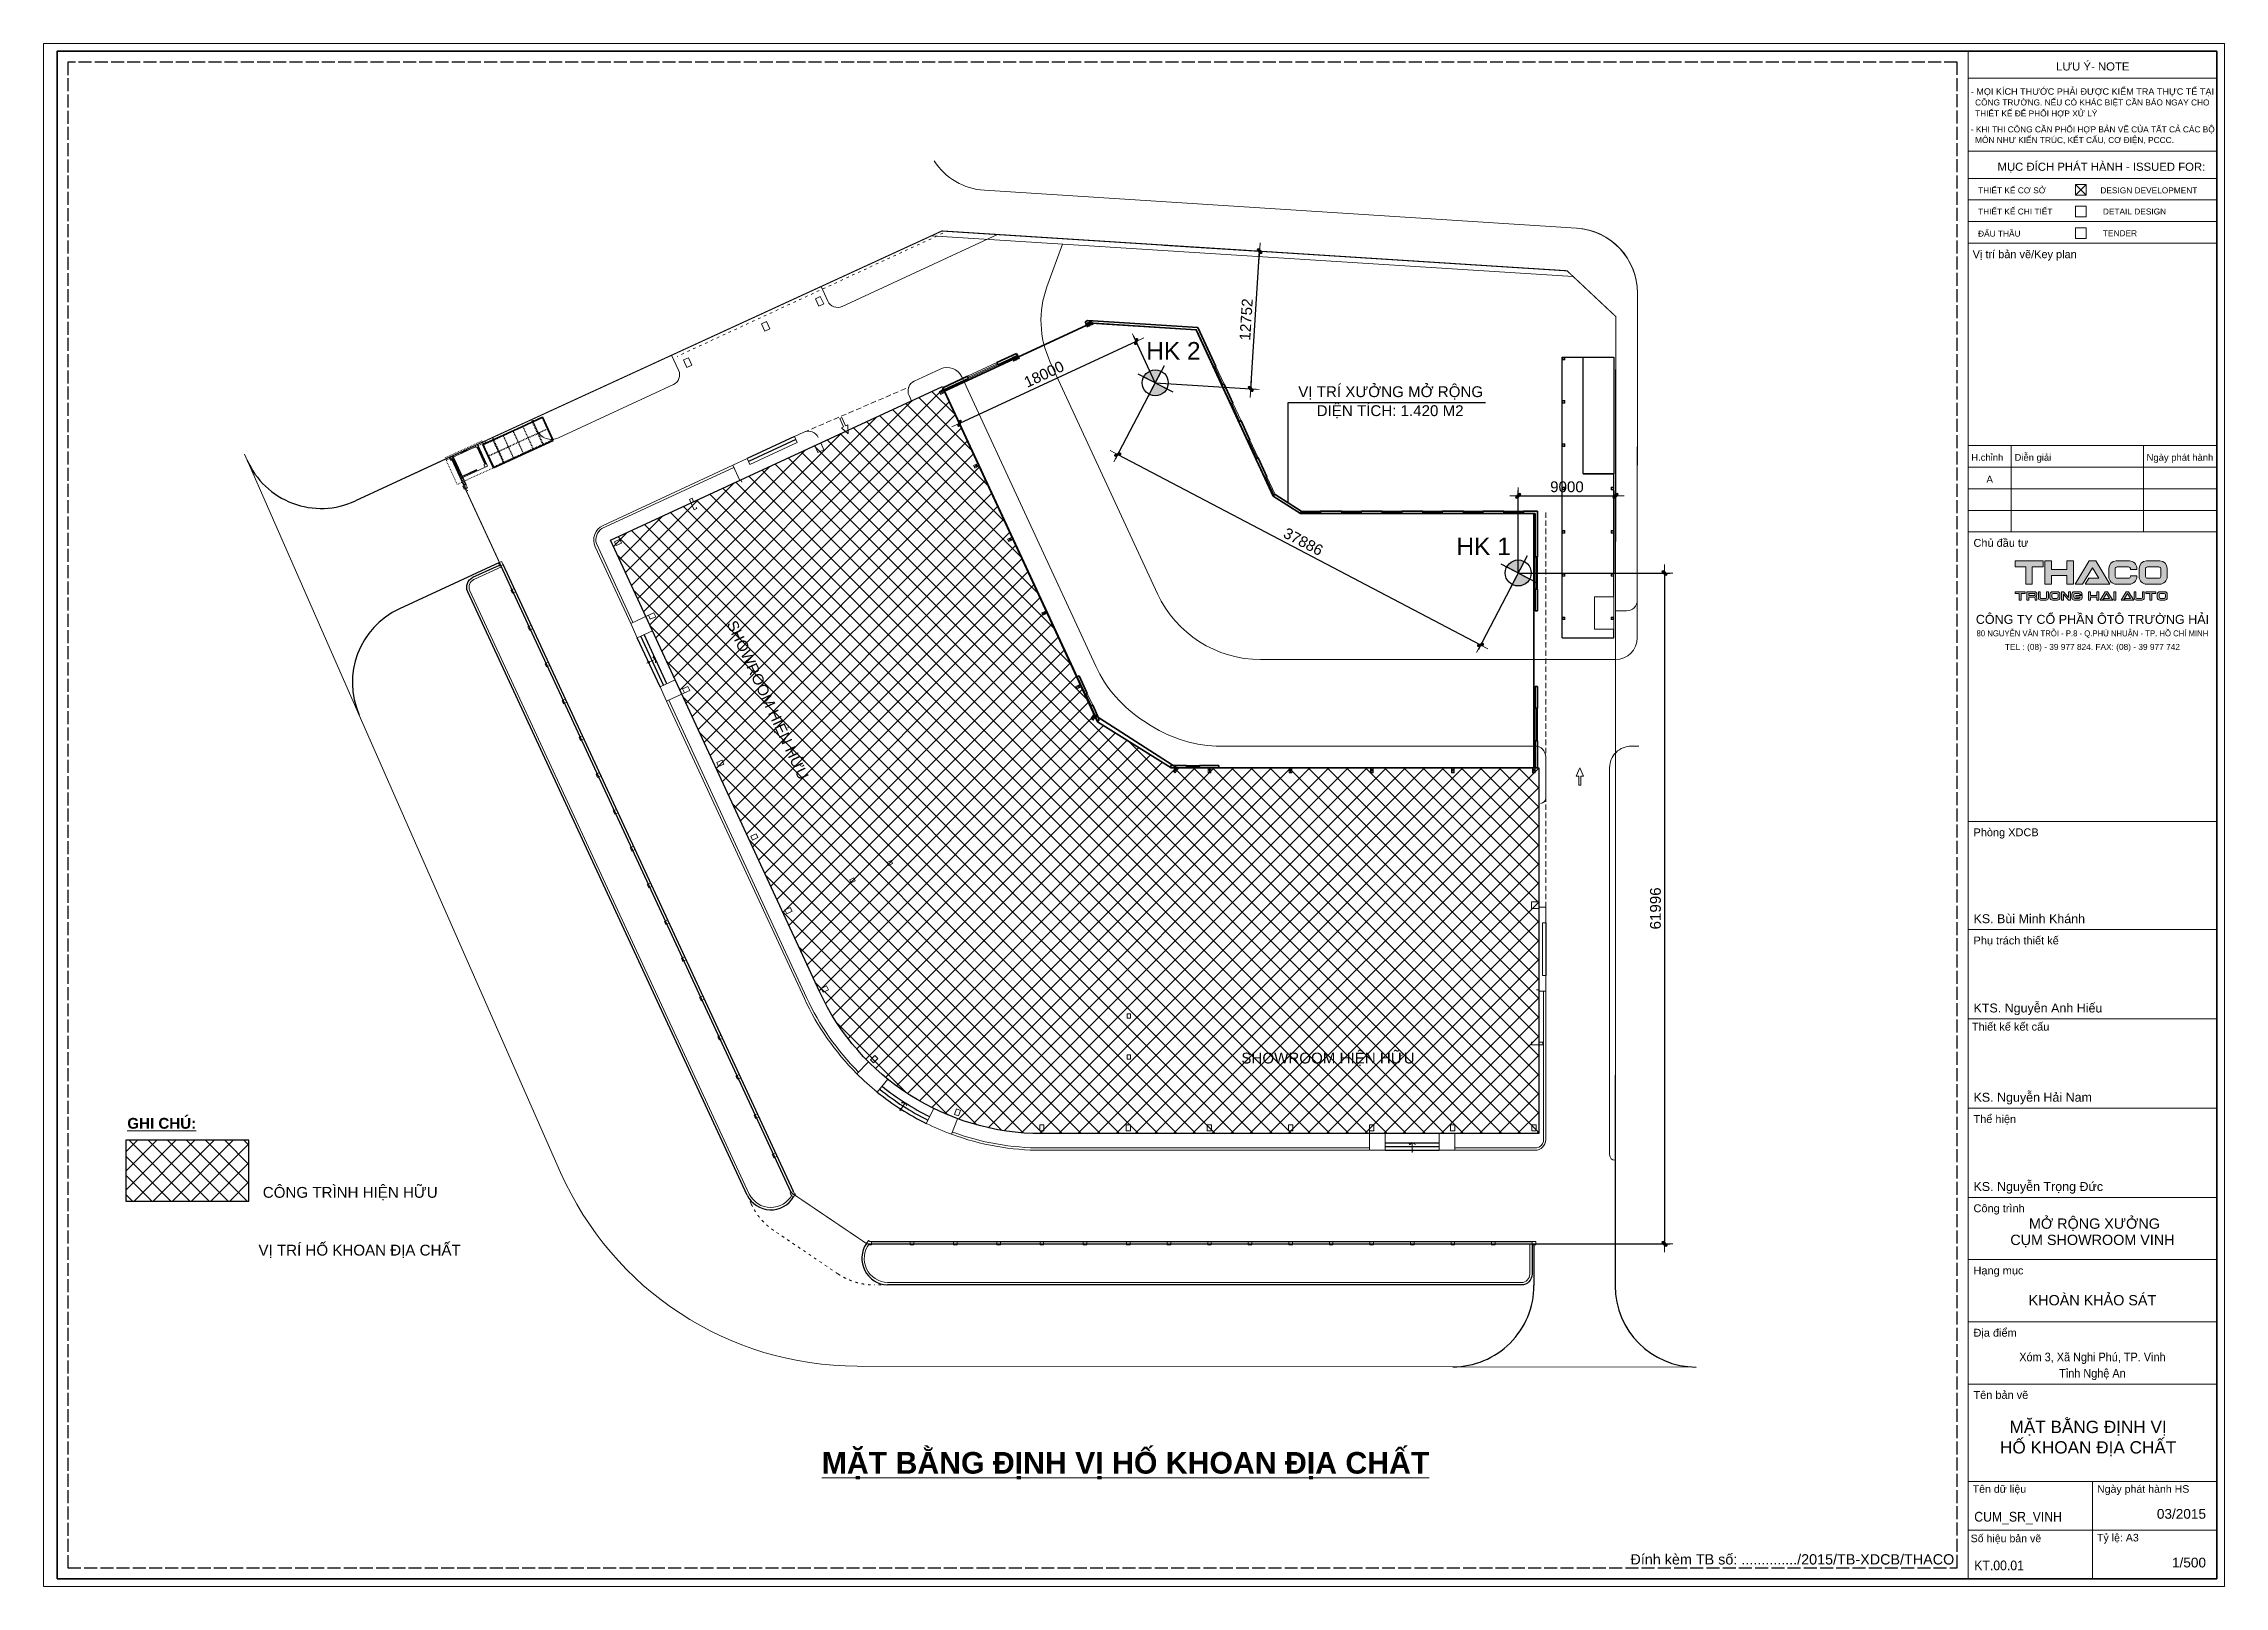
# Model space of a CAD drawing. Header units: millimetres. Extents: x 10670522 to 10987993, y 2186703 to 2710728.
# Drawn here: x 10670522 to 10872158, y 2186703 to 2329288 of the extents above; entities outside this region: 1.
import ezdxf
from ezdxf.enums import TextEntityAlignment as Align

# ---------------------------------------------------------------- set-up
doc = ezdxf.new("R2010")
doc.units = ezdxf.units.MM
doc.header["$MEASUREMENT"] = 0
for name, pattern in [('ACAD_ISO02W100', [15, 12, -3]), ('ACAD_ISO03W100', [30, 12, -18]), ('ACAD_ISO05W100', [33, 24, -3, 0, -3, 0, -3]), ('DASHEDX2', [1.5, 1, -0.5])]:
    doc.linetypes.add(name, pattern=pattern)
for name, color, linetype, lineweight in [('251', 251, 'Continuous', 5), ('KEOCOT', 6, 'Continuous', 20), ('Khung ten - Net', 7, 'Continuous', 9), ('Khung ten - Text', 7, 'Continuous', 9), ('ranh gioi', 10, 'ACAD_ISO05W100', 80), ('TH-Cat tuong', 4, 'Continuous', 35), ('TH-Cua', 155, 'Continuous', 5), ('TH-Dim', 8, 'Continuous', 5), ('TH-Hatch', 55, 'Continuous', 5), ('TH-Keothep', 6, 'Continuous', 25), ('TH-Net thay1', 2, 'Continuous', 25), ('TH-Net thay2', 3, 'Continuous', 18), ('TH-Net thay3', 5, 'Continuous', 30), ('TH-Netkhuat', 117, 'DASHEDX2', 5), ('TH-NetThayManh', 9, 'Continuous', 9), ('TH-NhomKinh', 140, 'Continuous', 9), ('TH-Text', 7, 'Continuous', 9)]:
    doc.layers.add(name, color=color, linetype=linetype, lineweight=lineweight)
doc.layers.add('kichthuoc', color=15, linetype='Continuous')
doc.styles.add('ARIAL', font='ARIAL.TTF')
doc.styles.add('Arial-TH', font='ARIAL.TTF')
doc.styles.add('KHUNG TEN', font='ARIAL.TTF')
doc.styles.add('title block a1$0$Arial', font='ARIAL.TTF', dxfattribs={"width": 0.8})
doc.linetypes.add('FENCELINE2', pattern='A,6.35,-2.54,[132,ltypeshp.shx,S=2.54,R=0,X=-2.54,Y=0],-2.54,25.4', length=36.83)
doc.dimstyles.new('TH 1-500', dxfattribs={"dimscale": 500, "dimtxt": 2, "dimasz": 0.0065, "dimexe": 1, "dimexo": 0, "dimgap": 0.65, "dimtad": 1, "dimdec": 0, "dimzin": 0, "dimdsep": 46, "dimtxsty": 'Arial-TH', "dimblk": 'tick', "dimcen": 5, "dimdle": 200, "dimclrd": 256, "dimclre": 256, "dimclrt": 1, "dimadec": 0, "dimazin": 0, "dimtfac": 1, "dimtdec": 0, "dimtix": 1, "dimtmove": 2, "dimatfit": 3, "dimldrblk": 'OPEN30', "dimfxl": 1, "dimtvp": 11.111111, "dimtfill": 1, "dimtfillclr": 256, "dimtolj": 1, "dimarcsym": 1})

msp = doc.modelspace()

# ---------------------------------------------------------------- texts
at = {"layer": 'Khung ten - Text', "linetype": 'Continuous', "style": 'ARIAL'}
for s, height, p in [('LƯU Ý- NOTE', 750, (10859990.3, 2326805.1)), ('MỤC ĐÍCH PHÁT HÀNH - ISSUED FOR:', 750, (10860785.3, 2317535.6)), ('CÔNG TY CỔ PHẦN ÔTÔ TRƯỜNG HẢI', 830, (10859957.7, 2275661)), ('TEL : (08) - 39 977 824. FAX: (08) - 39 977 742', 550, (10859957.7, 2273256.1, -95266.6))]:
    msp.add_text(s, height=height, dxfattribs=at).set_placement(p, align=Align.CENTER)
for s, height, p in [('- MỌI KÍCH THƯỚC PHẢI ĐƯỢC KIỂM TRA THỰC TẾ TẠI ', 600, (10848709.7, 2324562.6)), ('THIẾT KẾ ĐỂ PHỐI HỢP XỬ LÝ', 550, (10849106.6, 2322558.3)), ('CÔNG TRƯỜNG. NẾU CÓ KHÁC BIỆT CẦN BÁO NGAY CHO', 550, (10849106.6, 2323574.8)), ('- KHI THI CÔNG CẦN PHỐI HỢP BẢN VẼ CỦA TẤT CẢ CÁC BỘ', 550, (10848709.7, 2321087.1)), ('MÔN NHƯ KIẾN TRÚC, KẾT CẤU, CƠ ĐIỆN, PCCC.', 550, (10849106.6, 2320099.3)), ('THIẾT KẾ CƠ SỞ', 550, (10849383.8, 2315450.2)), (' DESIGN DEVELOPMENT', 550, (10860478.9, 2315450.2)), ('THIẾT KẾ CHI TIẾT', 550, (10849383.8, 2313497)), ('DETAIL DESIGN', 550, (10860923.3, 2313497)), ('ĐẤU THẦU ', 550, (10849383.8, 2311450.9)), ('TENDER', 550, (10860923.3, 2311491.1))]:
    msp.add_text(s, height=height, dxfattribs=at).set_placement(p)
at = {"layer": 'Khung ten - Text', "linetype": 'Continuous'}
for s, height, style, p in [('Vị trí bản vẽ/Key plan', 725, 'ARIAL', (10848882.7, 2309822.3)), ('H.chỉnh', 625, 'ARIAL', (10848753.9, 2291044.9)), ('Diễn giải', 625, 'ARIAL', (10852753.9, 2291044.9)), ('Ngày phát hành', 625, 'ARIAL', (10864965.8, 2291044.9)), ('Chủ đầu tư', 725, 'ARIAL', (10848961, 2283146.1)), ('Phòng XDCB', 725, 'ARIAL', (10848961, 2256396.1)), ('KS. Bùi Minh Khánh', 825, 'ARIAL', (10848961, 2248409.3)), ('Phụ trách thiết kế', 725, 'ARIAL', (10848961, 2246396.1)), ('KTS. Nguyễn Anh Hiếu', 825, 'ARIAL', (10848961, 2240159.3)), ('Công trình', 725, 'ARIAL', (10848961, 2221646.1)), ('Hạng mục', 725, 'ARIAL', (10848961, 2215896.1)), ('Địa điểm', 725, 'ARIAL', (10848961, 2210146.1)), ('Tên bản vẽ', 725, 'ARIAL', (10848961, 2204396.1)), ('Tên dữ liệu', 700, 'title block a1$0$Arial', (10848882.7, 2195705.2)), ('Ngày phát hành HS', 700, 'title block a1$0$Arial', (10860382.7, 2195705.2)), ('Số hiệu bản vẽ', 700, 'title block a1$0$Arial', (10848698.6, 2191135.3)), ('Tỷ lệ: A3', 700, 'title block a1$0$Arial', (10860382.7, 2191205.2))]:
    msp.add_text(s, height=height, dxfattribs=dict(at, style=style)).set_placement(p, align=Align.MIDDLE_LEFT)
at = {"layer": 'Khung ten - Text', "linetype": 'Continuous', "style": 'ARIAL'}
for s, height, p in [('A', 650, (10850457.7, 2289027.7)), (' MỞ RỘNG XƯỞNG', 950, (10859957.7, 2220228.7)), ('CỤM SHOWROOM VINH', 950, (10859957.7, 2218728.7)), ('KHOÀN KHẢO SÁT', 950, (10859957.7, 2213152.7))]:
    msp.add_text(s, height=height, dxfattribs=at).set_placement(p, align=Align.MIDDLE_CENTER)
at = {"layer": 'Khung ten - Text', "linetype": 'Continuous', "style": 'ARIAL', "width": 0.93}
msp.add_text('80 NGUYỄN VĂN TRỖI - P.8 - Q.PHÚ NHUẬN - TP. HỒ CHÍ MINH', height=550, dxfattribs=at).set_placement((10859957.7, 2274507.9, -95266.6), align=Align.CENTER)
at = {"layer": 'Khung ten - Text', "linetype": 'Continuous', "style": 'ARIAL', "width": 1}
for s, height, p in [('Thiết kế kết cấu', 725, (10848817.2, 2238433.8)), ('KS. Nguyễn Hải Nam', 825, (10848961, 2231909.3)), ('Thể hiện', 725, (10848961, 2229896.1)), ('KS. Nguyễn Trọng Đức', 825, (10848961, 2223659.3))]:
    msp.add_text(s, height=height, dxfattribs=at).set_placement(p, align=Align.MIDDLE_LEFT)
at = {"layer": 'Khung ten - Text', "linetype": 'Continuous', "style": 'title block a1$0$Arial', "width": 0.9}
for s, p in [('Xóm 3, Xã Nghi Phú, TP. Vinh', (10859957.7, 2207902.7)), ('Tỉnh Nghệ An', (10859957.7, 2206402.7))]:
    msp.add_text(s, height=800, dxfattribs=at).set_placement(p, align=Align.MIDDLE_CENTER)
at = {"layer": 'Khung ten - Text', "color": 1, "linetype": 'Continuous', "style": 'ARIAL'}
for s, p in [('03/2015', (10870457.7, 2193402.7)), ('1/500', (10870457.7, 2188902.7))]:
    msp.add_text(s, height=900, dxfattribs=at).set_placement(p, align=Align.MIDDLE_RIGHT)
at = {"layer": 'Khung ten - Text', "color": 1, "linetype": 'Continuous', "style": 'ARIAL', "width": 0.9}
for s, p in [('CUM_SR_VINH', (10849030.6, 2192689.4)), ('KT.00.01', (10849030.6, 2188189.4))]:
    msp.add_text(s, height=900, dxfattribs=at).set_placement(p)
at = {"layer": 'Khung ten - Text', "linetype": 'Continuous', "style": 'ARIAL'}
msp.add_text('Đính kèm TB số: ............../2015/TB-XDCB/THACO', height=950, dxfattribs=at).set_placement((10847181.7, 2188439.2), align=Align.BOTTOM_RIGHT)
at = {"layer": 'TH-Text', "linetype": 'Continuous', "char_height": 1617.95, "attachment_point": 4, "style": 'Arial-TH'}
for s, insert in [('\\A1;HK 2', (10772468.4, 2300899.1)), ('\\A1;HK 1', (10801154.1, 2282821.4))]:
    msp.add_mtext(s, dxfattribs=dict(at, insert=insert))
at = {"layer": 'TH-Text', "color": 7, "style": 'KHUNG TEN'}
for s, insert, char_height, attachment_point in [('VỊ TRÍ XƯỞNG MỞ RỘNG', (10786528.1, 2297007.8), 1000, 4), ('DIỆN TÍCH: 1.420 M2', (10788229.4, 2295254.6), 1000, 4), ('SHOWROOM HIỆN HỮU', (10781269.8, 2235419.9), 1000, 4), ('{\\fArial|b1|i0|c0|p34;\\LGHI CHÚ:}', (10678261.3, 2229492), 1000, 4), ('CÔNG TRÌNH HIỆN HỮU', (10690786.8, 2223007.1), 1000, 4), ('VỊ TRÍ HỐ KHOAN ĐỊA CHẤT', (10690386.5, 2217666.3), 1000, 4), ('{\\fArial|b1|i0|c0|p34;\\LMẶT BẰNG ĐỊNH VỊ HỐ KHOAN ĐỊA CHẤT}', (10798645.7, 2199122.5), 2000, 3)]:
    msp.add_mtext(s, dxfattribs=dict(at, insert=insert, char_height=char_height, attachment_point=attachment_point))
at = {"layer": 'TH-Text', "color": 7, "insert": (10740743.7, 2261308.8), "char_height": 1000, "attachment_point": 6, "rotation": 294.857483, "style": 'KHUNG TEN'}
msp.add_mtext('SHOWROOM HIỆN HỮU', dxfattribs=at)
at = {"layer": 'TH-Text', "color": 2, "insert": (10859559.9, 2200371.9), "char_height": 1134.944, "attachment_point": 5, "style": 'Arial-TH'}
msp.add_mtext('MẶT BẰNG ĐỊNH VỊ \\PHỐ KHOAN ĐỊA CHẤT', dxfattribs=at)

# ---------------------------------------------------------------- blocks, each defined once
blk = doc.blocks.new('BL1')
h = blk.add_hatch(color=252)
h.paths.add_polyline_path([(125, 450), (-125, 450), (-125, 440), (125, 440)])
h.paths.add_polyline_path([(2, 440), (-2, 440), (-2, 10), (2, 10)])
h.paths.add_polyline_path([(125, 10), (-125, 10), (-125, 0), (125, 0)])
for p, q in [((-2, 10), (-2, 440)), ((2, 10), (2, 440))]:
    blk.add_line(p, q)
for points in [[(-125, -10), (125, -10), (125, 460), (-125, 460)], [(-125, 0), (-125, 10), (125, 10), (125, 0)]]:
    blk.add_lwpolyline(points, close=True)
blk.add_lwpolyline([(125, 450), (-125, 450), (-125, 440), (125, 440), (125, 450)])
for centre in [(-60, 275), (-60, 175), (60, 275), (60, 175)]:
    blk.add_circle(centre, 12.5)
blk = doc.blocks.new('Cot-LenTang')
blk.add_hatch(color=252).paths.add_polyline_path([(0, -125), (0, 125), (15, 125), (15, 11), (20, 6), (480, 6), (485, 11), (485, 125), (500, 125), (500, -125), (485, -125), (485, -11), (480, -6), (20, -6), (15, -11), (15, -125)])
at = {"color": 251, "lineweight": 0}
blk.add_line((250, 6), (250, -6), dxfattribs=at)
at = {"color": 251, "linetype": 'ACAD_ISO03W100', "lineweight": 0, "ltscale": 2}
blk.add_lwpolyline([(550, -175), (550, 175), (-50, 175), (-50, -175)], close=True, dxfattribs=at)
at = {"color": 251, "lineweight": 0}
for points in [[(0, 125), (500, 125), (500, -125), (0, -125)], [(180, 6), (180, 105), (170, 105), (170, 6)], [(320, 6), (320, 105), (330, 105), (330, 6)], [(180, -6), (180, -105), (170, -105), (170, -6)], [(320, -6), (320, -105), (330, -105), (330, -6)]]:
    blk.add_lwpolyline(points, close=True, dxfattribs=at)
blk.add_lwpolyline([(0, -125), (0, 125), (15, 125), (15, 11), (20, 6), (480, 6), (485, 11), (485, 125), (500, 125), (500, -125), (485, -125), (485, -11), (480, -6), (20, -6), (15, -11), (15, -125), (0, -125)])
for centre in [(100, 75), (250, 75), (400, 75), (100, -75), (250, -75), (400, -75)]:
    blk.add_circle(centre, 12.5, dxfattribs=at)
blk = doc.blocks.new('tick')
blk.add_hatch(color=7).paths.add_polyline_path([(-65, -19, 1), (-19, -65), (65, 19, 1), (19, 65)])
for p, q in [((240, 0), (-240, 0)), ((19, 65), (-65, -19)), ((-19, -65), (65, 19)), ((0, 240), (0, -240))]:
    blk.add_line(p, q)
for centre, start, end in [((42, 42), 315, 135), ((-42, -42), 135, 315)]:
    blk.add_arc(centre, 32.5, start, end)
blk = doc.blocks.new('*D24')
at = {"layer": 'DEFPOINTS', "color": 0}
for p in [(10815870, 2287489), (10806870, 2280364), (10815870, 2280364)]:
    blk.add_point(p, dxfattribs=at)
at = {"layer": 'TH-Dim', "lineweight": -2}
for p, q in [((10806870, 2280364), (10806870, 2287989)), ((10806873, 2287489), (10815867, 2287489)), ((10815870, 2280364), (10815870, 2287989))]:
    blk.add_line(p, q, dxfattribs=at)
at = {"layer": 'TH-Dim', "lineweight": -2, "xscale": 3.25, "yscale": 3.25, "zscale": 3.25, "rotation": 180}
blk.add_blockref('tick', (10806870, 2287489), dxfattribs=at)
at = {"layer": 'TH-Dim', "lineweight": -2, "xscale": 3.25, "yscale": 3.25, "zscale": 3.25}
blk.add_blockref('tick', (10815870, 2287489), dxfattribs=at)
at = {"layer": 'TH-Dim', "color": 1, "insert": (10811370, 2288324), "char_height": 1000, "attachment_point": 5, "style": 'Arial-TH', "bg_fill": 3, "box_fill_scale": 1.25, "bg_fill_color": 256, "bg_fill_true_color": 13158600, "bg_fill_transparency": 0}
blk.add_mtext('\\A1;9000', dxfattribs=at)
blk = doc.blocks.new('_Open30')
at = {"color": 0, "linetype": 'ByBlock', "lineweight": -2}
for p, q in [((-1, 0), (0, 0)), ((0, 0), (-1, 0)), ((0, 0), (-1, 0))]:
    blk.add_line(p, q, dxfattribs=at)
blk = doc.blocks.new('*D25')
at = {"layer": 'DEFPOINTS', "color": 0}
for p in [(10806870, 2280360), (10806870, 2218364), (10820393, 2218364)]:
    blk.add_point(p, dxfattribs=at)
at = {"layer": 'TH-Dim', "lineweight": -2}
for p, q in [((10806870, 2280360), (10820893, 2280360)), ((10820393, 2280357), (10820393, 2218367)), ((10806870, 2218364), (10820893, 2218364))]:
    blk.add_line(p, q, dxfattribs=at)
at = {"layer": 'TH-Dim', "lineweight": -2, "xscale": 3.25, "yscale": 3.25, "zscale": 3.25}
for p, rotation in [((10820393, 2280360), 90), ((10820393, 2218364), 270)]:
    blk.add_blockref('tick', p, dxfattribs=dict(at, rotation=rotation))
at = {"layer": 'TH-Dim', "color": 1, "insert": (10819558, 2249362), "char_height": 1000, "attachment_point": 5, "rotation": 90, "style": 'Arial-TH', "bg_fill": 3, "box_fill_scale": 1.25, "bg_fill_color": 256, "bg_fill_true_color": 13158600, "bg_fill_transparency": 0}
blk.add_mtext('\\A1;61996', dxfattribs=at)
blk = doc.blocks.new('*D26')
at = {"layer": 'DEFPOINTS', "color": 0}
for p in [(10774117, 2310665), (10782952, 2310103), (10773306, 2297939)]:
    blk.add_point(p, dxfattribs=at)
at = {"layer": 'TH-Dim', "lineweight": -2}
for p, q in [((10774117, 2310665), (10783451, 2310071)), ((10782142, 2297379), (10782951, 2310099)), ((10773306, 2297939), (10782640, 2297344))]:
    blk.add_line(p, q, dxfattribs=at)
at = {"layer": 'TH-Dim', "lineweight": -2, "xscale": 3.25, "yscale": 3.25, "zscale": 3.25}
for p, rotation in [((10782952, 2310103), 86.35729696381951), ((10782141, 2297376), 266.3572969638195)]:
    blk.add_blockref('tick', p, dxfattribs=dict(at, rotation=rotation))
at = {"layer": 'TH-Dim', "color": 1, "insert": (10781713, 2303792), "char_height": 1000, "attachment_point": 5, "rotation": 86.3573, "style": 'Arial-TH', "bg_fill": 3, "box_fill_scale": 1.25, "bg_fill_color": 256, "bg_fill_true_color": 13158600, "bg_fill_transparency": 0}
blk.add_mtext('\\A1;12752', dxfattribs=at)
blk = doc.blocks.new('*D27')
at = {"layer": 'DEFPOINTS', "color": 0}
for p in [(10773306, 2297939), (10755204, 2294192), (10756974, 2290372)]:
    blk.add_point(p, dxfattribs=at)
at = {"layer": 'TH-Dim', "lineweight": -2}
for p, q in [((10771534, 2301757), (10755207, 2294193)), ((10773306, 2297939), (10771327, 2302212)), ((10756974, 2290372), (10754994, 2294645))]:
    blk.add_line(p, q, dxfattribs=at)
at = {"layer": 'TH-Dim', "lineweight": -2, "xscale": 3.25, "yscale": 3.25, "zscale": 3.25}
for p, rotation in [((10771537, 2301758), 24.85748271699247), ((10755204, 2294192), 204.8574827169924)]:
    blk.add_blockref('tick', p, dxfattribs=dict(at, rotation=rotation))
at = {"layer": 'TH-Dim', "color": 1, "insert": (10763019, 2298733), "char_height": 1000, "attachment_point": 5, "rotation": 24.85748, "style": 'Arial-TH', "bg_fill": 3, "box_fill_scale": 1.25, "bg_fill_color": 256, "bg_fill_true_color": 13158600, "bg_fill_transparency": 0}
blk.add_mtext('\\A1;18000', dxfattribs=at)
blk = doc.blocks.new('*D28')
at = {"layer": 'DEFPOINTS', "color": 0}
for p in [(10773306, 2297939), (10806855, 2280335), (10803380, 2273712)]:
    blk.add_point(p, dxfattribs=at)
at = {"layer": 'TH-Dim', "lineweight": -2}
for p, q in [((10773306, 2297939), (10769599, 2290873)), ((10769834, 2291314), (10803377, 2273714)), ((10806855, 2280335), (10803147, 2273269))]:
    blk.add_line(p, q, dxfattribs=at)
at = {"layer": 'TH-Dim', "lineweight": -2, "xscale": 3.25, "yscale": 3.25, "zscale": 3.25}
for p, rotation in [((10769831, 2291316), 152.3128238474873), ((10803380, 2273712), 332.3128238474873)]:
    blk.add_blockref('tick', p, dxfattribs=dict(at, rotation=rotation))
at = {"layer": 'TH-Dim', "color": 1, "insert": (10786994, 2283254), "char_height": 1000, "attachment_point": 5, "rotation": 332.31282, "style": 'Arial-TH', "bg_fill": 3, "box_fill_scale": 1.25, "bg_fill_color": 256, "bg_fill_true_color": 13158600, "bg_fill_transparency": 0}
blk.add_mtext('\\A1;37886', dxfattribs=at)
blk = doc.blocks.new('A$C3BB5034F')
at = {"layer": 'KEOCOT'}
blk.add_lwpolyline([(-59, -63), (-59, 57), (61, 57), (61, -63)], close=True, dxfattribs=at)
for centre, radius in [((1, -3), 45), ((-39, 37), 4.5), ((41, 37), 4.5), ((-39, -43), 4.5), ((41, -43), 4.5)]:
    blk.add_circle(centre, radius, dxfattribs=at)

# ---------------------------------------------------------------- hatches: boundary and pattern name
at = {"layer": 'Khung ten - Text', "true_color": 0x1e7ff6}
for points in [[(10853792.3, 2280928), (10853792.3, 2279331.8), (10854393.5, 2279331.8), (10854393.5, 2280928), (10855405.1, 2280928), (10855405.1, 2281477.2), (10852802.6, 2281477.2), (10852802.6, 2280928)], [(10856171.6, 2280686.9), (10856171.6, 2281477.2), (10855570.4, 2281477.2), (10855570.4, 2279331.8), (10856171.6, 2279331.8), (10856171.6, 2280137.7), (10857595.5, 2280137.7), (10857595.5, 2279331.8), (10858196.7, 2279331.8), (10858196.7, 2281477.2), (10857595.5, 2281477.2), (10857595.5, 2280686.9)], [(10859957.7, 2280838.1), (10860537.7, 2279880.9), (10859624.2, 2279880.9), (10859291.4, 2279331.8), (10861562.3, 2279331.8), (10860262.1, 2281477.2), (10859653.3, 2281477.2), (10858353.2, 2279331.8), (10859044.9, 2279331.8)]]:
    msp.add_hatch(color=150, dxfattribs=at).paths.add_polyline_path(points)
h = msp.add_hatch(color=150, dxfattribs=at)
edge = h.paths.add_edge_path()
edge.add_ellipse((10862231.9, 2280767.4), major_axis=(113.5, 113.5), ratio=1, start_angle=45, end_angle=135, ccw=False)
edge.add_line((10862231.9, 2280928), (10863305.1, 2280928))
edge.add_ellipse((10863305.1, 2280767.4), major_axis=(-113.5, 113.5), ratio=1, start_angle=225, end_angle=315, ccw=False)
edge.add_line((10863465.7, 2280767.4), (10863465.7, 2280700.8))
edge.add_line((10863465.7, 2280700.8), (10864066.8, 2280700.8))
edge.add_line((10864066.8, 2280700.8), (10864066.8, 2280793.3))
edge.add_ellipse((10863382.9, 2280793.3), major_axis=(483.6, 483.6), ratio=1, start_angle=315, end_angle=405)
edge.add_line((10863382.9, 2281477.2), (10862154, 2281477.2))
edge.add_ellipse((10862154, 2280793.3), major_axis=(-483.6, 483.6), ratio=1, start_angle=-45, end_angle=45)
edge.add_line((10861470.2, 2280793.3), (10861470.2, 2280015.7))
edge.add_ellipse((10862154, 2280015.7), major_axis=(-483.6, 483.6), ratio=1, start_angle=45, end_angle=135)
edge.add_line((10862154, 2279331.8), (10863382.9, 2279331.8))
edge.add_ellipse((10863382.9, 2280015.7), major_axis=(483.6, 483.6), ratio=1, start_angle=225, end_angle=315)
edge.add_line((10864066.8, 2280015.7), (10864066.8, 2280101.3))
edge.add_line((10864066.8, 2280101.3), (10863465.7, 2280101.3))
edge.add_line((10863465.7, 2280101.3), (10863465.7, 2280041.5))
edge.add_ellipse((10863305.1, 2280041.5), major_axis=(-113.5, 113.5), ratio=1, start_angle=135, end_angle=225, ccw=False)
edge.add_line((10863305.1, 2279880.9), (10862231.9, 2279880.9))
edge.add_ellipse((10862231.9, 2280041.5), major_axis=(113.5, 113.5), ratio=1, start_angle=135, end_angle=225, ccw=False)
edge.add_line((10862071.3, 2280041.5), (10862071.3, 2280767.4))
h = msp.add_hatch(color=150, dxfattribs=at)
edge = h.paths.add_edge_path()
edge.add_ellipse((10864959.6, 2280793.3), major_axis=(-483.6, 483.6), ratio=1, start_angle=-45, end_angle=45)
edge.add_line((10864275.7, 2280793.3), (10864275.7, 2280015.7))
edge.add_ellipse((10864959.6, 2280015.7), major_axis=(-483.6, 483.6), ratio=1, start_angle=45, end_angle=135)
edge.add_line((10864959.6, 2279331.8), (10866188.5, 2279331.8))
edge.add_ellipse((10866188.5, 2280015.7), major_axis=(483.6, 483.6), ratio=1, start_angle=225, end_angle=315)
edge.add_line((10866872.4, 2280015.7), (10866872.4, 2280101.3))
edge.add_line((10866872.4, 2280101.3), (10866872.4, 2280793.3))
edge.add_ellipse((10866188.5, 2280793.3), major_axis=(-483.6, 483.6), ratio=1, start_angle=225, end_angle=315)
edge.add_line((10866188.5, 2281477.2), (10864959.6, 2281477.2))
edge = h.paths.add_edge_path(flags=16)
edge.add_ellipse((10866110.7, 2280767.4), major_axis=(-113.5, 113.5), ratio=1, start_angle=225, end_angle=315, ccw=False)
edge.add_line((10866271.3, 2280767.4), (10866271.3, 2280041.5))
edge.add_ellipse((10866110.7, 2280041.5), major_axis=(-113.5, 113.5), ratio=1, start_angle=135, end_angle=225, ccw=False)
edge.add_line((10866110.7, 2279880.9), (10865037.4, 2279880.9))
edge.add_ellipse((10865037.4, 2280041.5), major_axis=(113.5, 113.5), ratio=1, start_angle=135, end_angle=225, ccw=False)
edge.add_line((10864876.9, 2280041.5), (10864876.9, 2280767.4))
edge.add_ellipse((10865037.4, 2280767.4), major_axis=(113.5, 113.5), ratio=1, start_angle=45, end_angle=135, ccw=False)
edge.add_line((10865037.4, 2280928), (10866110.7, 2280928))
at = {"layer": 'Khung ten - Text'}
h = msp.add_hatch(color=252, dxfattribs=at)
h.paths.add_polyline_path([(10853176.3, 2278470), (10853176.3, 2277855.3), (10853374.1, 2277855.3), (10853374.1, 2278470), (10853745.9, 2278470), (10853745.9, 2278631.8), (10852802.6, 2278631.8), (10852802.6, 2278470)])
h.paths.add_polyline_path([(10853887.3, 2277855.3), (10854085.2, 2277855.3), (10854085.2, 2278135.4), (10854537.8, 2278135.4, -0.43880298), (10854652.4, 2278017.4), (10854652.4, 2277855.3), (10854828.7, 2277855.3), (10854828.7, 2278040.9, 0.34706462), (10854691.8, 2278201.9, 0.41421356), (10854828.7, 2278338.8), (10854828.7, 2278431, 0.41421356), (10854627.9, 2278631.8), (10853887.3, 2278631.8)])
h.paths.add_polyline_path([(10854085.2, 2278470), (10854587.8, 2278470, -0.41421356), (10854666.9, 2278390.9), (10854666.9, 2278376.2, -0.41421356), (10854587.8, 2278297.1), (10854085.2, 2278297.1)], flags=16)
h.paths.add_polyline_path([(10854957.3, 2278056.1, 0.41421356), (10855158.1, 2277855.3), (10855680.5, 2277855.3, 0.41421356), (10855881.3, 2278056.1), (10855881.3, 2278631.8), (10855719.6, 2278631.8), (10855719.6, 2278096.1, -0.41421356), (10855640.5, 2278017), (10855198.2, 2278017, -0.41421356), (10855119.1, 2278096.1), (10855119.1, 2278631.8), (10854957.3, 2278631.8)])
h.paths.add_polyline_path([(10856032.6, 2278412.6), (10856032.6, 2278074.5, 0.41421356), (10856251.8, 2277855.3), (10856728.3, 2277855.3, 0.41421356), (10856947.5, 2278074.5), (10856947.5, 2278412.6, 0.41421356), (10856728.3, 2278631.8), (10856251.8, 2278631.8, 0.41421356)])
h.paths.add_polyline_path([(10856315.1, 2278470), (10856665.1, 2278470, -0.41421356), (10856785.8, 2278349.3), (10856785.8, 2278137.8, -0.41421356), (10856665.1, 2278017), (10856315.1, 2278017, -0.41421356), (10856194.4, 2278137.8), (10856194.4, 2278349.3, -0.41421356)], flags=16)
h.paths.add_polyline_path([(10857276.4, 2278394.8), (10857729.7, 2277855.3), (10857917, 2277855.3), (10857917, 2278631.8), (10857729.7, 2278631.8), (10857729.7, 2278092.2), (10857276.4, 2278631.8), (10857089.2, 2278631.8), (10857089.2, 2277855.3), (10857276.4, 2277855.3)])
h.paths.add_polyline_path([(10858359.6, 2278470), (10858692.6, 2278470, -0.35073979), (10858810.3, 2278375.8), (10859000.5, 2278375.8), (10859000.5, 2278412.6, 0.41421356), (10858781.3, 2278631.8), (10858270.8, 2278631.8, 0.41421356), (10858051.6, 2278412.6), (10858051.6, 2278074.5, 0.41421356), (10858270.8, 2277855.3), (10858781.3, 2277855.3, 0.41421356), (10859000.5, 2278074.5), (10859000.5, 2278297.1), (10858428, 2278297.1), (10858428, 2278135.4), (10858813.2, 2278135.4, 0.00497176), (10858813.3, 2278137.8), (10858813.3, 2278135.4), (10858813.2, 2278135.4, -0.40840075), (10858692.6, 2278017), (10858359.6, 2278017, -0.41421356), (10858238.9, 2278137.8), (10858238.9, 2278349.3, -0.41421356)])
h = msp.add_hatch(color=252, dxfattribs=at)
h.paths.add_polyline_path([(10859599.2, 2277855.3), (10859786.4, 2277855.3), (10859786.4, 2278135.4), (10860367.2, 2278135.4), (10860367.2, 2277855.3), (10860554.4, 2277855.3), (10860554.4, 2278631.8), (10860367.2, 2278631.8), (10860367.2, 2278297.1), (10859786.4, 2278297.1), (10859786.4, 2278631.8), (10859599.2, 2278631.8)])
h.paths.add_polyline_path([(10861247.5, 2278470), (10861522, 2278017), (10861054.9, 2278017), (10860956.9, 2277855.3), (10861831.5, 2277855.3), (10861361, 2278631.8), (10861134.1, 2278631.8), (10860663.5, 2277855.3), (10860875, 2277855.3)])
h.paths.add_polyline_path([(10861943.1, 2277855.3), (10862130.3, 2277855.3), (10862130.3, 2278631.8), (10861943.1, 2278631.8)])
h.paths.add_polyline_path([(10862607.2, 2277855.3), (10862818.7, 2277855.3), (10863191.2, 2278470), (10863465.7, 2278017), (10862998.6, 2278017), (10862900.6, 2277855.3), (10863775.2, 2277855.3), (10863304.7, 2278631.8), (10863077.8, 2278631.8)])
h.paths.add_polyline_path([(10863823.3, 2278056.1, 0.41421356), (10864024.1, 2277855.3), (10864546.5, 2277855.3, 0.41421356), (10864747.3, 2278056.1), (10864747.3, 2278631.8), (10864585.6, 2278631.8), (10864585.6, 2278096.1, -0.41421356), (10864506.5, 2278017), (10864064.2, 2278017, -0.41421356), (10863985.1, 2278096.1), (10863985.1, 2278631.8), (10863823.3, 2278631.8)])
h.paths.add_polyline_path([(10864886, 2278631.8), (10864886, 2278470), (10865259.7, 2278470), (10865259.7, 2277855.3), (10865457.5, 2277855.3), (10865457.5, 2278470), (10865829.3, 2278470), (10865829.3, 2278631.8)])
h.paths.add_polyline_path([(10865957.5, 2278412.6), (10865957.5, 2278074.5, 0.41421356), (10866176.7, 2277855.3), (10866653.2, 2277855.3, 0.41421356), (10866872.4, 2278074.5), (10866872.4, 2278412.6, 0.41421356), (10866653.2, 2278631.8), (10866176.7, 2278631.8, 0.41421356)])
h.paths.add_polyline_path([(10866240, 2278470), (10866589.9, 2278470, -0.41421356), (10866710.7, 2278349.3), (10866710.7, 2278137.8, -0.41421356), (10866589.9, 2278017), (10866240, 2278017, -0.41421356), (10866119.2, 2278137.8), (10866119.2, 2278349.3, -0.41421356)], flags=16)
at = {"layer": 'TH-Hatch'}
h = msp.add_hatch(dxfattribs=at)
h.set_pattern_fill('ANSI37', color=256, scale=1500, angle=45, style=0)
h.set_pattern_definition([(90, (-20424.82, 114689.11), (-187.5, 3e-14), []), (180, (-20424.82, 114689.11), (-3e-14, -187.5), [])])
h.paths.add_polyline_path([(10985555.2, 2710727.9), (10987993.4, 2710727.9), (10987993.4, 2710114.8), (10985555.2, 2710114.8)], flags=24)
h = msp.add_hatch(dxfattribs=at)
h.set_pattern_fill('ANSI37', color=256, scale=10000, style=0)
h.set_pattern_definition([(45, (-52428.4, -392904.3), (-883.88348, 883.88348), []), (135, (-52428.4, -392904.3), (-883.88348, -883.88348), [])])
edge = h.paths.add_edge_path()
edge.add_line((10808767.9, 2228543.7), (10762817.3, 2228543.7))
edge.add_arc((10762817.6, 2251199.1), 22655.4, 204.856823, 269.999341, ccw=False)
edge.add_line((10742261, 2241675.8), (10722936.9, 2283387))
edge.add_line((10722936.9, 2283387), (10753623.7, 2297603.7))
edge.add_line((10753623.7, 2297603.7), (10767979.4, 2266616.6))
edge.add_line((10767979.4, 2266616.6), (10774767.5, 2262363.7))
edge.add_line((10774767.5, 2262363.7), (10808767.9, 2262363.7))
edge.add_line((10808767.9, 2262363.7), (10808767.9, 2228543.7))
h = msp.add_hatch(dxfattribs=at)
h.set_pattern_fill('ANSI37', color=256, scale=10000, style=0)
h.set_pattern_definition([(45, (-63896.9, -378143.8), (-883.88348, 883.88348), []), (135, (-63896.9, -378143.8), (-883.88348, -883.88348), [])])
h.paths.add_polyline_path([(10689501.1, 2227936), (10678132.4, 2227936), (10678132.4, 2222316.8), (10689501.1, 2222316.8)])
at = {"layer": 'TH-Net thay1'}
h = msp.add_hatch(color=256, dxfattribs=at)
h.set_gradient(color1=(2, 14, 115), color2=(3, 22, 191), one_color=1, tint=0.38)
h.paths.add_polyline_path([(10773864, 2299001.2, 0.41421356), (10772243.8, 2298496.1), (10773306.4, 2297938.6)])
h.paths.add_polyline_path([(10774369, 2297381), (10773306.4, 2297938.6), (10772748.8, 2296876, 0.41421356)])
h = msp.add_hatch(color=256, dxfattribs=at)
h.set_gradient(color1=(2, 14, 115), color2=(3, 22, 191), one_color=1, tint=0.38)
h.paths.add_polyline_path([(10807427.5, 2281426.3, 0.41421356), (10805807.3, 2280921.2), (10806869.9, 2280363.7)])
h.paths.add_polyline_path([(10807932.5, 2279806.1), (10806869.9, 2280363.7), (10806312.3, 2279301.1, 0.41421356)])

# ---------------------------------------------------------------- linework, layer by layer
at = {"layer": '251', "linetype": 'ACAD_ISO03W100', "ltscale": 5}
for p, q in [((10712104.1, 2292780.8), (10712013.3, 2292739.1)), ((10712166.8, 2292644.6), (10712075.9, 2292602.8)), ((10715738.2, 2294452.2), (10715647.3, 2294410.5)), ((10715800.8, 2294316), (10715710, 2294274.2)), ((10707742.9, 2290775.9), (10711427.6, 2292469.9)), ((10708258.3, 2291151.1), (10709733.5, 2287942.4))]:
    msp.add_line(p, q, dxfattribs=at)
at = {"layer": '251'}
for p, q in [((10727101.4, 2272399.7), (10726284.7, 2272021.3)), ((10727101.4, 2272399.7), (10727091.4, 2272064.4)), ((10750168.9, 2231399), (10749684.4, 2230640.6)), ((10750168.9, 2231399), (10750341, 2231111.1)), ((10797067.9, 2227703.7), (10797067.9, 2226803.7)), ((10797067.9, 2227703.7), (10797367.9, 2227553.7))]:
    msp.add_line(p, q, dxfattribs=at)
at = {"layer": '251', "linetype": 'ACAD_ISO03W100', "ltscale": 5}
for points in [[(10714718.2, 2293864.6), (10716632.9, 2294745.1), (10716649.6, 2294708.8), (10714729, 2293825.5)], [(10714683.6, 2293804.6), (10711166.4, 2292187.2), (10711149.7, 2292223.5), (10714672.8, 2293843.7)], [(10712058.7, 2292760), (10712121.4, 2292623.7)], [(10714546.6, 2292088.9), (10713919.2, 2293453.1), (10713955.6, 2293469.9), (10714561.9, 2292151.4)], [(10714577.1, 2291301.6), (10717581.1, 2292683.1), (10717597.9, 2292646.7), (10714586, 2291261.7)], [(10715343.5, 2292845.2), (10714718.2, 2292557.7)], [(10714732.9, 2292608.5), (10715326.8, 2292881.6)], [(10715290.4, 2292864.9), (10714827.8, 2293870.9), (10714864.1, 2293887.7), (10715326.8, 2292881.6)], [(10715343.5, 2292845.2), (10715795.7, 2291862), (10715759.3, 2291845.3), (10715307.2, 2292828.5)], [(10715326.8, 2292881.6), (10716235.3, 2293299.4)], [(10716252, 2293263), (10715343.5, 2292845.2)], [(10715692.7, 2294431.4), (10715755.4, 2294295.1)], [(10716171.7, 2293270.1), (10715710, 2294274.2), (10715800.6, 2294315.9), (10716262.4, 2293311.8)], [(10716199, 2293282.7), (10715736.3, 2294288.8), (10715772.6, 2294305.5), (10716235.3, 2293299.4)], [(10716640.6, 2292250.6), (10716188.4, 2293233.8)], [(10716252, 2293263), (10716704.2, 2292279.8), (10716667.9, 2292263.1), (10716215.7, 2293246.3)], [(10716235.3, 2293299.4), (10717075.9, 2293686), (10717092.6, 2293649.6), (10716252, 2293263)], [(10716279.1, 2293275.5), (10716731.3, 2292292.2)], [(10714672.8, 2292536.8), (10711645.8, 2291144.7), (10711629.1, 2291181.1), (10714687.5, 2292587.6)], [(10714540.6, 2291240.8), (10712114.7, 2290125.2), (10712097.9, 2290161.5), (10714531.7, 2291280.7)], [(10714588.4, 2292093.8), (10714887.1, 2291444.2), (10714850.8, 2291427.5), (10714574.4, 2292028.5)], [(10716748, 2292255.9), (10716761.7, 2292226), (10716671.1, 2292184.3), (10716657.3, 2292214.2)]]:
    msp.add_lwpolyline(points, dxfattribs=at)
for points in [[(10717581.1, 2292683.1), (10717544.8, 2292666.4), (10716613.2, 2294692), (10716649.6, 2294708.8)], [(10712166.8, 2292644.6), (10712075.9, 2292602.8), (10712013.3, 2292739.1), (10712104.1, 2292780.8)], [(10713127.6, 2290554.8), (10713036.9, 2290513.1), (10712075.9, 2292602.9), (10712166.5, 2292644.6)], [(10713070.1, 2290608.6), (10713033.7, 2290591.8), (10712102.2, 2292617.5), (10712138.5, 2292634.2)], [(10713978.6, 2291026.4), (10713942.3, 2291009.7), (10713010.7, 2293035.3), (10713047, 2293052)], [(10715800.8, 2294316), (10715710, 2294274.2), (10715647.3, 2294410.5), (10715738.2, 2294452.2)], [(10711045.6, 2292569.4), (10712173.8, 2290116.2), (10708766.8, 2288549.4), (10707638.6, 2291002.6)], [(10712134.3, 2290178.2), (10712097.9, 2290161.5), (10711166.4, 2292187.2), (10711202.7, 2292203.9)]]:
    msp.add_lwpolyline(points, close=True, dxfattribs=at)
at = {"layer": '251', "linetype": 'Continuous'}
for points in [[(10744675.3, 2293962.5), (10744325, 2294718.7), (10744143.5, 2294634.6), (10744493.8, 2293878.5), (10744282.1, 2293780.4), (10744911.5, 2293214.8), (10744887, 2294060.6)], [(10812467.9, 2261585.9), (10812467.9, 2260752.6), (10812667.9, 2260752.6), (10812667.9, 2261585.9), (10812901.2, 2261585.9), (10812567.9, 2262363.7), (10812234.5, 2261585.9)]]:
    msp.add_lwpolyline(points, close=True, dxfattribs=at)
at = {"layer": '251', "linetype": 'ACAD_ISO03W100', "ltscale": 5}
msp.add_circle((10715806.5, 2294430.2), 37.5, dxfattribs=at)
at = {"layer": 'DEFPOINTS', "linetype": 'ACAD_ISO02W100', "ltscale": 100}
msp.add_lwpolyline([(10847457.7, 2327588.2), (10672771.6, 2327588.2), (10672771.6, 2188402.7), (10847457.7, 2188402.7)], close=True, dxfattribs=at)
at = {"layer": 'KEOCOT'}
for points in [[(10809417.9, 2249463.7), (10808767.9, 2249463.7)], [(10809417.9, 2241713.7), (10808767.9, 2241713.7)]]:
    msp.add_lwpolyline(points, dxfattribs=at)
at = {"layer": 'Khung ten - Net', "color": 251, "lineweight": 5}
msp.add_lwpolyline([(10872157.7, 2329288.2), (10670521.6, 2329288.2), (10670521.6, 2186702.7), (10872157.7, 2186702.7)], close=True, dxfattribs=at)
at = {"layer": 'Khung ten - Net', "color": 1, "lineweight": 35}
msp.add_lwpolyline([(10671771.6, 2187402.7), (10871457.7, 2187402.7), (10871457.7, 2328588.2), (10671771.6, 2328588.2)], close=True, dxfattribs=at)
at = {"layer": 'Khung ten - Net', "color": 1, "lineweight": 20}
msp.add_lwpolyline([(10848457.7, 2328588.2), (10848457.7, 2187402.7)], dxfattribs=at)
at = {"layer": 'Khung ten - Net', "color": 9, "flags": 128}
for points in [[(10848457.7, 2326088.2), (10871457.7, 2326088.2)], [(10848457.7, 2319338.2), (10871457.7, 2319338.2)], [(10871457.7, 2319338.2), (10848457.7, 2319338.2)], [(10858388.8, 2316267.6), (10859388.8, 2315267.6)], [(10858388.8, 2315267.6), (10859388.8, 2316267.6)], [(10848457.7, 2292152.7), (10871457.7, 2292152.7)], [(10848457.7, 2247402.7), (10871457.7, 2247402.7)], [(10871457.7, 2239152.7), (10848457.7, 2239152.7)], [(10871457.7, 2230902.7), (10848457.7, 2230902.7)], [(10871457.7, 2216902.7), (10848457.7, 2216902.7)], [(10871457.7, 2211152.7), (10848457.7, 2211152.7)], [(10859957.7, 2196402.7), (10859957.7, 2187402.7)], [(10848457.7, 2191902.7), (10871457.7, 2191902.7)]]:
    msp.add_lwpolyline(points, dxfattribs=at)
at = {"layer": 'Khung ten - Net', "color": 9, "lineweight": 5, "flags": 128}
for points in [[(10848457.7, 2316838.2), (10871457.7, 2316838.2)], [(10848457.7, 2314838.2), (10871457.7, 2314838.2)], [(10848457.7, 2312838.2), (10871457.7, 2312838.2)], [(10852457.7, 2292152.7), (10852457.7, 2284152.7)], [(10864669.6, 2292152.7), (10864669.6, 2284152.7)], [(10848457.7, 2290152.7), (10871457.7, 2290152.7)], [(10848457.7, 2288152.7), (10871457.7, 2288152.7)], [(10848457.7, 2286152.7), (10871457.7, 2286152.7)]]:
    msp.add_lwpolyline(points, dxfattribs=at)
at = {"layer": 'Khung ten - Net', "color": 9}
for points in [[(10858388.8, 2315267.6), (10859388.8, 2315267.6), (10859388.8, 2316267.6), (10858388.8, 2316267.6)], [(10858388.8, 2313267.6), (10859388.8, 2313267.6), (10859388.8, 2314267.6), (10858388.8, 2314267.6)], [(10858388.8, 2311267.6), (10859388.8, 2311267.6), (10859388.8, 2312267.6), (10858388.8, 2312267.6)]]:
    msp.add_lwpolyline(points, close=True, dxfattribs=at)
at = {"layer": 'Khung ten - Net', "color": 9, "lineweight": 13, "flags": 128}
for points in [[(10848457.7, 2310838.2), (10871457.7, 2310838.2)], [(10848457.7, 2284152.7), (10871457.7, 2284152.7)], [(10848457.7, 2284152.7), (10871457.7, 2284152.7)], [(10848457.7, 2257402.7), (10871457.7, 2257402.7)], [(10871457.7, 2222652.7), (10848457.7, 2222652.7)], [(10871457.7, 2205402.7), (10848457.7, 2205402.7)], [(10848457.7, 2196402.7), (10871457.7, 2196402.7)]]:
    msp.add_lwpolyline(points, dxfattribs=at)
at = {"layer": 'Khung ten - Text', "color": 150}
for p, q in [((10852802.6, 2281477.2), (10852802.6, 2280928)), ((10855405.1, 2281477.2), (10852802.6, 2281477.2)), ((10852802.6, 2280928), (10853792.3, 2280928)), ((10853792.3, 2280928), (10853792.3, 2279331.8)), ((10854393.5, 2279331.8), (10854393.5, 2280928)), ((10854393.5, 2280928), (10855405.1, 2280928)), ((10855405.1, 2280928), (10855405.1, 2281477.2)), ((10856171.6, 2281477.2), (10855570.4, 2281477.2)), ((10855570.4, 2281477.2), (10855570.4, 2279331.8)), ((10856171.6, 2280686.9), (10856171.6, 2281477.2)), ((10857595.5, 2280686.9), (10856171.6, 2280686.9)), ((10858196.7, 2281477.2), (10857595.5, 2281477.2)), ((10857595.5, 2281477.2), (10857595.5, 2280686.9)), ((10858196.7, 2279331.8), (10858196.7, 2281477.2)), ((10859653.3, 2281477.2), (10858353.2, 2279331.8)), ((10859044.9, 2279331.8), (10859957.7, 2280838.1)), ((10860262.1, 2281477.2), (10859653.3, 2281477.2)), ((10859957.7, 2280838.1), (10860537.7, 2279880.9)), ((10861562.3, 2279331.8), (10860262.1, 2281477.2)), ((10861470.2, 2280793.3), (10861470.2, 2280015.7)), ((10862071.3, 2280041.5), (10862071.3, 2280767.4)), ((10863382.9, 2281477.2), (10862154, 2281477.2)), ((10862231.9, 2280928), (10863305.1, 2280928)), ((10863465.7, 2280767.4), (10863465.7, 2280700.8)), ((10863465.7, 2280700.8), (10864066.8, 2280700.8)), ((10864066.8, 2280700.8), (10864066.8, 2280793.3)), ((10864275.7, 2280793.3), (10864275.7, 2280015.7)), ((10864876.9, 2280041.5), (10864876.9, 2280767.4)), ((10866188.5, 2281477.2), (10864959.6, 2281477.2)), ((10865037.4, 2280928), (10866110.7, 2280928)), ((10866271.3, 2280767.4), (10866271.3, 2280041.5)), ((10866872.4, 2280101.3), (10866872.4, 2280793.3)), ((10853792.3, 2279331.8), (10854393.5, 2279331.8)), ((10855570.4, 2279331.8), (10856171.6, 2279331.8)), ((10856171.6, 2280137.7), (10857595.5, 2280137.7)), ((10856171.6, 2279331.8), (10856171.6, 2280137.7)), ((10857595.5, 2280137.7), (10857595.5, 2279331.8)), ((10857595.5, 2279331.8), (10858196.7, 2279331.8)), ((10858353.2, 2279331.8), (10859044.9, 2279331.8)), ((10859624.2, 2279880.9), (10859291.4, 2279331.8)), ((10859291.4, 2279331.8), (10861562.3, 2279331.8)), ((10860537.7, 2279880.9), (10859624.2, 2279880.9)), ((10862154, 2279331.8), (10863382.9, 2279331.8)), ((10863305.1, 2279880.9), (10862231.9, 2279880.9)), ((10863465.7, 2280101.3), (10863465.7, 2280041.5)), ((10864066.8, 2280101.3), (10863465.7, 2280101.3)), ((10864066.8, 2280015.7), (10864066.8, 2280101.3)), ((10864959.6, 2279331.8), (10866188.5, 2279331.8)), ((10866110.7, 2279880.9), (10865037.4, 2279880.9)), ((10866872.4, 2280015.7), (10866872.4, 2280101.3))]:
    msp.add_line(p, q, dxfattribs=at)
at = {"layer": 'Khung ten - Text', "color": 12}
for points in [[(10853374.1, 2278470), (10853745.9, 2278470), (10853745.9, 2278631.8), (10852802.6, 2278631.8), (10852802.6, 2278470), (10853176.3, 2278470), (10853176.3, 2277855.3), (10853374.1, 2277855.3)], [(10857276.4, 2278394.8), (10857729.7, 2277855.3), (10857917, 2277855.3), (10857917, 2278631.8), (10857729.7, 2278631.8), (10857729.7, 2278092.2), (10857276.4, 2278631.8), (10857089.2, 2278631.8), (10857089.2, 2277855.3), (10857276.4, 2277855.3)], [(10859786.4, 2278135.4), (10860367.2, 2278135.4), (10860367.2, 2277855.3), (10860554.4, 2277855.3), (10860554.4, 2278631.8), (10860367.2, 2278631.8), (10860367.2, 2278297.1), (10859786.4, 2278297.1), (10859786.4, 2278631.8), (10859599.2, 2278631.8), (10859599.2, 2277855.3), (10859786.4, 2277855.3)], [(10861247.5, 2278470), (10861522, 2278017), (10861054.9, 2278017), (10860956.9, 2277855.3), (10861831.5, 2277855.3), (10861361, 2278631.8), (10861134.1, 2278631.8), (10860663.5, 2277855.3), (10860875, 2277855.3)], [(10862130.3, 2278631.8), (10861943.1, 2278631.8), (10861943.1, 2277855.3), (10862130.3, 2277855.3)], [(10863304.7, 2278631.8), (10863077.8, 2278631.8), (10862607.2, 2277855.3), (10862818.7, 2277855.3), (10863191.2, 2278470), (10863465.7, 2278017), (10862998.6, 2278017), (10862900.6, 2277855.3), (10863775.2, 2277855.3)], [(10865457.5, 2278470), (10865829.3, 2278470), (10865829.3, 2278631.8), (10864886, 2278631.8), (10864886, 2278470), (10865259.7, 2278470), (10865259.7, 2277855.3), (10865457.5, 2277855.3)]]:
    msp.add_lwpolyline(points, close=True, dxfattribs=at)
for points in [[(10854828.7, 2278338.8), (10854828.7, 2278431, 0.41421356), (10854627.9, 2278631.8), (10853887.3, 2278631.8), (10853887.3, 2277855.3), (10854085.2, 2277855.3), (10854085.2, 2278135.4), (10854537.8, 2278135.4, -0.43880298), (10854652.4, 2278017.4), (10854652.4, 2277855.3), (10854828.7, 2277855.3), (10854828.7, 2278040.9, 0.34706462), (10854691.8, 2278201.9, 0.41421356)], [(10855119.1, 2278631.8), (10854957.3, 2278631.8), (10854957.3, 2278056.1, 0.41421356), (10855158.1, 2277855.3), (10855680.5, 2277855.3, 0.41421356), (10855881.3, 2278056.1), (10855881.3, 2278631.8), (10855719.6, 2278631.8), (10855719.6, 2278096.1, -0.41421356), (10855640.5, 2278017), (10855198.2, 2278017, -0.41421356), (10855119.1, 2278096.1)], [(10856947.5, 2278074.5), (10856947.5, 2278412.6, 0.41421356), (10856728.3, 2278631.8), (10856251.8, 2278631.8, 0.41421356), (10856032.6, 2278412.6), (10856032.6, 2278074.5, 0.41421356), (10856251.8, 2277855.3), (10856728.3, 2277855.3, 0.41421356)], [(10858238.9, 2278137.8), (10858238.9, 2278349.3, -0.41421356), (10858359.6, 2278470), (10858692.6, 2278470, -0.35073979), (10858810.3, 2278375.8), (10859000.5, 2278375.8), (10859000.5, 2278412.6, 0.41421356), (10858781.3, 2278631.8), (10858270.8, 2278631.8, 0.41421356), (10858051.6, 2278412.6), (10858051.6, 2278074.5, 0.41421356), (10858270.8, 2277855.3), (10858781.3, 2277855.3, 0.41421356), (10859000.5, 2278074.5), (10859000.5, 2278297.1), (10858428, 2278297.1), (10858428, 2278135.4), (10858813.2, 2278135.4, 0.00497176), (10858813.3, 2278137.8), (10858813.3, 2278135.4), (10858813.2, 2278135.4, -0.40840075), (10858692.6, 2278017), (10858359.6, 2278017, -0.41421356)], [(10864747.3, 2278056.1), (10864747.3, 2278631.8), (10864585.6, 2278631.8), (10864585.6, 2278096.1, -0.41421356), (10864506.5, 2278017), (10864064.2, 2278017, -0.41421356), (10863985.1, 2278096.1), (10863985.1, 2278631.8), (10863823.3, 2278631.8), (10863823.3, 2278056.1, 0.41421356), (10864024.1, 2277855.3), (10864546.5, 2277855.3, 0.41421356)], [(10866872.4, 2278074.5), (10866872.4, 2278412.6, 0.41421356), (10866653.2, 2278631.8), (10866176.7, 2278631.8, 0.41421356), (10865957.5, 2278412.6), (10865957.5, 2278074.5, 0.41421356), (10866176.7, 2277855.3), (10866653.2, 2277855.3, 0.41421356)], [(10854085.2, 2278297.1), (10854085.2, 2278470), (10854587.8, 2278470, -0.41421356), (10854666.9, 2278390.9), (10854666.9, 2278376.2, -0.41421356), (10854587.8, 2278297.1)], [(10856194.4, 2278137.8), (10856194.4, 2278349.3, -0.41421356), (10856315.1, 2278470), (10856665.1, 2278470, -0.41421356), (10856785.8, 2278349.3), (10856785.8, 2278137.8, -0.41421356), (10856665.1, 2278017), (10856315.1, 2278017, -0.41421356)], [(10866119.2, 2278137.8), (10866119.2, 2278349.3, -0.41421356), (10866240, 2278470), (10866589.9, 2278470, -0.41421356), (10866710.7, 2278349.3), (10866710.7, 2278137.8, -0.41421356), (10866589.9, 2278017), (10866240, 2278017, -0.41421356)]]:
    msp.add_lwpolyline(points, format="xyb", close=True, dxfattribs=at)
at = {"layer": 'Khung ten - Text', "color": 150}
for centre, major_axis, start_param, end_param in [((10862154, 2280793.3), (-483.6, 483.6), -0.78539816, 0.78539816), ((10862231.9, 2280767.4), (113.5, 113.5), 0.78539816, 2.35619449), ((10863305.1, 2280767.4), (-113.5, 113.5), 3.92699082, 5.49778714), ((10863382.9, 2280793.3), (483.6, 483.6), 5.49778714, 7.06858347), ((10864959.6, 2280793.3), (-483.6, 483.6), -0.78539816, 0.78539816), ((10865037.4, 2280767.4), (113.5, 113.5), 0.78539816, 2.35619449), ((10866110.7, 2280767.4), (113.5, 113.5), 5.49778714, 7.06858347), ((10866188.5, 2280793.3), (-483.6, 483.6), 3.92699082, 5.49778714), ((10862154, 2280015.7), (483.6, 483.6), 2.35619449, 3.92699082), ((10862231.9, 2280041.5), (113.5, 113.5), 2.35619449, 3.92699082), ((10863305.1, 2280041.5), (-113.5, 113.5), 2.35619449, 3.92699082), ((10863382.9, 2280015.7), (-483.6, 483.6), 2.35619449, 3.92699082), ((10864959.6, 2280015.7), (-483.6, 483.6), 0.78539816, 2.35619449), ((10865037.4, 2280041.5), (-113.5, 113.5), 0.78539816, 2.35619449), ((10866110.7, 2280041.5), (-113.5, 113.5), 2.35619449, 3.92699082), ((10866188.5, 2280015.7), (-483.6, 483.6), 2.35619449, 3.92699082)]:
    msp.add_ellipse(centre, major_axis=major_axis, ratio=1, start_param=start_param, end_param=end_param, dxfattribs=at)
at = {"layer": 'ranh gioi', "linetype": 'FENCELINE2', "ltscale": 50, "const_width": 100}
msp.add_lwpolyline([(10811382.4, 2308292.7), (10815881.1, 2304071), (10815840.6, 2218363.7), (10746640.6, 2218363.7), (10739655.4, 2223082.9), (10708145, 2291098.3), (10753579.4, 2311972.6)], close=True, dxfattribs=at)
at = {"layer": 'TH-Cat tuong', "ltscale": 1200}
for p, q in [((10766832.9, 2303585.5), (10767076.4, 2303698.3)), ((10766925.4, 2303385.9), (10766832.9, 2303585.5)), ((10766925.4, 2303385.9), (10767118.2, 2303475.2)), ((10767076.4, 2303698.3), (10777241.8, 2303051.2)), ((10767118.2, 2303475.2), (10777097.2, 2302839.9)), ((10778706.7, 2299365.9), (10777097.2, 2302839.9)), ((10778906.3, 2299458.4), (10777241.8, 2303051.2)), ((10760481.4, 2300643), (10758666.7, 2299802.2)), ((10758666.7, 2299802.2), (10758759.2, 2299602.6)), ((10760573.9, 2300443.3), (10758759.2, 2299602.6)), ((10760481.4, 2300643), (10760573.9, 2300443.3)), ((10778706.7, 2299365.9), (10778906.3, 2299458.4)), ((10755944.6, 2298541.1), (10756037.1, 2298341.5)), ((10779463.3, 2297732.6), (10779663, 2297825.1)), ((10780283.1, 2295963.3), (10779463.3, 2297732.6)), ((10780482.7, 2296055.8), (10779663, 2297825.1)), ((10780283.1, 2295963.3), (10780482.7, 2296055.8)), ((10781039.7, 2294330), (10781239.3, 2294422.5)), ((10781859.4, 2292560.7), (10781039.7, 2294330)), ((10782059, 2292653.2), (10781239.3, 2294422.5)), ((10781859.4, 2292560.7), (10782059, 2292653.2)), ((10782616.1, 2290927.5), (10782815.7, 2291019.9)), ((10783435.8, 2289158.1), (10782616.1, 2290927.5)), ((10783635.4, 2289250.6), (10782815.7, 2291019.9)), ((10783435.8, 2289158.1), (10783635.4, 2289250.6)), ((10784192.4, 2287524.9), (10784392, 2287617.4)), ((10786792.9, 2285863.7), (10786792.9, 2286083.7)), ((10788592.9, 2285863.7), (10788592.9, 2286083.7)), ((10788592.9, 2286083.7), (10790542.9, 2286083.7)), ((10788592.9, 2285863.7), (10790542.9, 2285863.7)), ((10790542.9, 2285863.7), (10790542.9, 2286083.7)), ((10792342.9, 2285863.7), (10792342.9, 2286083.7)), ((10792342.9, 2286083.7), (10794292.9, 2286083.7)), ((10792342.9, 2285863.7), (10794292.9, 2285863.7)), ((10794292.9, 2285863.7), (10794292.9, 2286083.7)), ((10796092.9, 2285863.7), (10796092.9, 2286083.7)), ((10796092.9, 2286083.7), (10798042.9, 2286083.7)), ((10796092.9, 2285863.7), (10798042.9, 2285863.7)), ((10798042.9, 2285863.7), (10798042.9, 2286083.7)), ((10799842.9, 2285863.7), (10799842.9, 2286083.7)), ((10799842.9, 2286083.7), (10801792.9, 2286083.7)), ((10799842.9, 2285863.7), (10801792.9, 2285863.7)), ((10801792.9, 2285863.7), (10801792.9, 2286083.7)), ((10803592.9, 2285863.7), (10803592.9, 2286083.7)), ((10803592.9, 2286083.7), (10805542.9, 2286083.7)), ((10803592.9, 2285863.7), (10805542.9, 2285863.7)), ((10805542.9, 2285863.7), (10805542.9, 2286083.7)), ((10807342.9, 2285863.7), (10807342.9, 2286083.7)), ((10807342.9, 2286083.7), (10808662.9, 2286083.7)), ((10807342.9, 2285863.7), (10808442.9, 2285863.7)), ((10808442.9, 2281863.7), (10808442.9, 2285863.7)), ((10808662.9, 2281863.7), (10808662.9, 2286083.7)), ((10808442.9, 2281863.7), (10808662.9, 2281863.7)), ((10808442.9, 2276863.7), (10808442.9, 2278863.7)), ((10808442.9, 2278863.7), (10808662.9, 2278863.7)), ((10808662.9, 2276863.7), (10808662.9, 2278863.7)), ((10808442.9, 2276863.7), (10808662.9, 2276863.7)), ((10766263.9, 2270842.9), (10766064.3, 2270750.4)), ((10766432.1, 2269956.5), (10766064.3, 2270750.4)), ((10767014.3, 2269223.3), (10766263.9, 2270842.9)), ((10766814.7, 2269130.8), (10766478.4, 2269856.7)), ((10767014.3, 2269223.3), (10766814.7, 2269130.8)), ((10808442.9, 2269863.7), (10808442.9, 2267863.7)), ((10808442.9, 2269863.7), (10808662.9, 2269863.7)), ((10808662.9, 2269863.7), (10808662.9, 2267863.7)), ((10767518.7, 2268134.5), (10767319.1, 2268042)), ((10767924.6, 2266735.1), (10767319.1, 2268042)), ((10768120, 2266836.6), (10767518.7, 2268134.5)), ((10767979.4, 2266616.6), (10768120, 2266836.6)), ((10808442.9, 2267863.7), (10808662.9, 2267863.7)), ((10808442.9, 2264863.7), (10808442.9, 2262363.7)), ((10808442.9, 2264863.7), (10808662.9, 2264863.7)), ((10808662.9, 2264863.7), (10808662.9, 2262363.7)), ((10774674.3, 2262422.1), (10774777.5, 2262583.7)), ((10774767.5, 2262363.7), (10776207.9, 2262363.7)), ((10774777.5, 2262583.7), (10776207.9, 2262583.7)), ((10776207.9, 2262583.7), (10776207.9, 2262363.7)), ((10777407.9, 2262583.7), (10779192.9, 2262583.7)), ((10777407.9, 2262583.7), (10777407.9, 2262363.7)), ((10777407.9, 2262363.7), (10778207.9, 2262363.7)), ((10778317.9, 2262363.7), (10779192.9, 2262363.7)), ((10779192.9, 2262583.7), (10779192.9, 2262363.7))]:
    msp.add_line(p, q, dxfattribs=at)
at = {"layer": 'TH-Cat tuong'}
for p, q in [((10753351.3, 2297097.3), (10756037.1, 2298341.5)), ((10755944.6, 2298541.1), (10753676.2, 2297490.2)), ((10784192.4, 2287524.9), (10784219.4, 2287466.6)), ((10784219.4, 2287466.6), (10786728.6, 2285863.7)), ((10784392, 2287617.4), (10786792.9, 2286083.7)), ((10786792.9, 2285863.7), (10786728.6, 2285863.7)), ((10727101.4, 2272399.7), (10726839.2, 2272608.8)), ((10750168.9, 2231399), (10749835.4, 2231434.1)), ((10797067.9, 2227703.7), (10796767.9, 2227553.7))]:
    msp.add_line(p, q, dxfattribs=at)
msp.add_lwpolyline([(10784219.4, 2287466.6), (10786728.6, 2285863.7), (10808317.9, 2285863.7), (10808317.9, 2262363.7), (10775289.6, 2262363.7), (10767705.1, 2267208.8), (10753821.2, 2297177.2), (10767379.6, 2303458.6), (10777097.2, 2302839.9), (10784219.4, 2287466.6)], dxfattribs=at)
at = {"layer": 'TH-Cat tuong', "color": 1, "ltscale": 100}
msp.add_lwpolyline([(10808662.9, 2262363.7), (10774767.5, 2262363.7), (10767979.4, 2266616.6), (10753676.2, 2297490.2)], dxfattribs=at)
at = {"layer": 'TH-Cat tuong', "ltscale": 1200}
msp.add_lwpolyline([(10717624.9, 2292623), (10712128.4, 2290095.3), (10711146.4, 2292230.6), (10714670.7, 2293851.3), (10716642.9, 2294758.3), (10717624.9, 2292623)], dxfattribs=at)
at = {"layer": 'TH-Cat tuong'}
for centre in [(10726466.2, 2272105.4), (10749792.1, 2230809.1), (10797067.9, 2227003.7)]:
    msp.add_circle(centre, 50, dxfattribs=at)
at = {"layer": 'TH-Cua'}
for p, q in [((10767418.9, 2268088.2), (10766914.5, 2269177.1)), ((10776207.9, 2262473.7), (10777407.9, 2262473.7))]:
    msp.add_line(p, q, dxfattribs=at)
at = {"layer": 'TH-Dim'}
for p, q in [((10709063.9, 2289099.4), (10708145, 2291098.3)), ((10709027.7, 2289357.9), (10708317.5, 2290902.5)), ((10709073.1, 2289378.8), (10708363, 2290923.4)), ((10710748, 2292019.9), (10710520.8, 2291915.4)), ((10710611.7, 2291957.2), (10711321, 2290414.4)), ((10711389.1, 2290445.8), (10710679.8, 2291988.5)), ((10710716.6, 2292088.2), (10711562.5, 2290248.1)), ((10709186.7, 2289431), (10708959.5, 2289326.6)), ((10710608.5, 2289809.5), (10709063.9, 2289099.4)), ((10710556.3, 2289923.1), (10709238.9, 2289317.4)), ((10710577.2, 2289877.7), (10709259.8, 2289272)), ((10710608.5, 2289809.5), (10710556.3, 2289923.1)), ((10711457.3, 2290477.1), (10711321, 2290414.4))]:
    msp.add_line(p, q, dxfattribs=at)
for points in [[(10710643.6, 2292247), (10711562.5, 2290248.1), (10709063.9, 2289099.4), (10708145, 2291098.3)], [(10709644.1, 2291787.5), (10709696.3, 2291674), (10709196.6, 2291444.2), (10709144.4, 2291557.8)], [(10709673.1, 2291724.6), (10709644.1, 2291787.5), (10709144.4, 2291557.8), (10709173.3, 2291494.9)]]:
    msp.add_lwpolyline(points, close=True, dxfattribs=at)
at = {"layer": 'TH-Net thay1'}
for p, q in [((10771693.2, 2298785), (10774919.6, 2297092.1)), ((10772459.9, 2296325.4), (10774152.9, 2299551.7)), ((10773864, 2299001.2), (10772748.8, 2296876)), ((10772243.8, 2298496.1), (10774369, 2297381)), ((10805256.7, 2281210.1), (10808483.1, 2279517.2)), ((10805807.3, 2280921.2), (10807932.5, 2279806.1)), ((10806023.4, 2278750.5), (10807716.4, 2281976.8)), ((10807427.5, 2281426.3), (10806312.3, 2279301.1))]:
    msp.add_line(p, q, dxfattribs=at)
msp.add_lwpolyline([(10808767.9, 2228543.7), (10762817.3, 2228543.7, -0.29214822), (10742261, 2241675.8), (10722936.9, 2283387), (10753623.7, 2297603.7), (10767979.4, 2266616.6), (10774767.5, 2262363.7), (10808767.9, 2262363.7), (10808767.9, 2228543.7)], format="xyb", dxfattribs=at)
msp.add_lwpolyline([(10678132.4, 2222316.8), (10689501.1, 2222316.8), (10689501.1, 2227936), (10678132.4, 2227936)], close=True, dxfattribs=at)
for centre in [(10773306.4, 2297938.6), (10806869.9, 2280363.7)]:
    msp.add_circle(centre, 1200, dxfattribs=at)
at = {"layer": 'TH-Net thay2', "linetype": 'Continuous'}
for p, q in [((10812263.2, 2312244.7), (10757515.2, 2315730.1)), ((10758704.9, 2311646.3), (10744356.5, 2304998.9)), ((10763286.8, 2306805.5), (10764737.7, 2310761.2)), ((10752807.2, 2308914), (10744356.5, 2304998.9)), ((10743028.7, 2305485.9), (10742402.6, 2306837.5)), ((10817868.6, 2277863.2), (10817882, 2306254)), ((10729236.9, 2299096.4), (10728590.5, 2300491.7)), ((10751025.5, 2298097.2), (10753430, 2299211.2)), ((10728749.9, 2297768.6), (10718124.1, 2292845.8)), ((10750807.5, 2296188.8), (10750538.5, 2296769.5)), ((10716130.7, 2293580.2), (10715731.2, 2294449)), ((10689088.5, 2291353.5), (10689330.4, 2290804.2)), ((10689088.5, 2291353.5), (10689124.8, 2291270.9)), ((10734239.4, 2290320.5), (10722253.2, 2284767.5)), ((10734239.4, 2290320.5), (10722253.2, 2284767.5)), ((10724805.8, 2275689.5), (10721522.7, 2282775.9)), ((10724805.8, 2275689.5), (10721522.7, 2282775.9)), ((10815868.3, 2276863.7), (10816868.6, 2276863.7)), ((10740863.6, 2241028.5), (10728126.6, 2268521.4)), ((10740863.6, 2241028.5), (10728126.6, 2268521.4)), ((10699710.1, 2267229.6), (10718318.4, 2224966.4)), ((10699710.1, 2267229.6), (10718318.4, 2224966.4)), ((10772228.6, 2266692.4), (10772919.5, 2266251)), ((10809417.9, 2241713.7), (10809417.9, 2228003.7)), ((10746793.5, 2235183.7), (10745713.8, 2234085.5)), ((10746793.5, 2235183.7), (10745713.8, 2234085.5)), ((10755021.9, 2229927.2), (10754479.2, 2228485.9)), ((10755021.9, 2229927.2), (10754479.2, 2228485.9)), ((10762817.9, 2227003.7), (10793117.9, 2227003.7)), ((10762817.9, 2227003.7), (10793117.9, 2227003.7)), ((10801017.9, 2227003.7), (10808417.9, 2227003.7)), ((10739544.3, 2223061), (10739843.7, 2223199.7)), ((10739544.3, 2223061), (10739843.7, 2223199.7)), ((10739650.3, 2222832.2), (10739544.3, 2223061)), ((10739650.3, 2222832.2), (10739544.3, 2223061)), ((10739862.7, 2222696.5), (10739650.3, 2222832.2)), ((10739862.7, 2222696.5), (10739650.3, 2222832.2)), ((10739909.2, 2223058.4), (10739843.7, 2223199.7)), ((10739909.2, 2223058.4), (10739843.7, 2223199.7)), ((10739862.7, 2222696.5), (10740040.4, 2222974.6)), ((10739862.7, 2222696.5), (10740040.4, 2222974.6)), ((10740040.4, 2222974.6), (10739909.2, 2223058.4)), ((10740040.4, 2222974.6), (10739909.2, 2223058.4)), ((10746604.9, 2218389.4), (10746782.6, 2218667.5)), ((10746604.9, 2218389.4), (10746782.6, 2218667.5)), ((10746604.9, 2218389.4), (10746817.4, 2218253.7)), ((10746604.9, 2218389.4), (10746817.4, 2218253.7)), ((10746782.6, 2218667.5), (10746913.8, 2218583.7)), ((10746782.6, 2218667.5), (10746913.8, 2218583.7)), ((10746817.4, 2218253.7), (10747069.5, 2218253.7)), ((10746817.4, 2218253.7), (10747069.5, 2218253.7)), ((10746913.8, 2218583.7), (10747069.5, 2218583.7)), ((10746913.8, 2218583.7), (10747069.5, 2218583.7)), ((10747069.5, 2218253.7), (10747069.5, 2218583.7)), ((10747069.5, 2218253.7), (10747069.5, 2218583.7)), ((10745740.6, 2207055.4), (10800809.9, 2206997.5)), ((10745740.6, 2207055.4), (10800809.9, 2206997.5))]:
    msp.add_line(p, q, dxfattribs=at)
at = {"layer": 'TH-Net thay2', "linetype": 'ACAD_ISO03W100', "ltscale": 20}
msp.add_line((10753672.5, 2311766.2), (10729085.2, 2300375.4), dxfattribs=at)
at = {"layer": 'TH-Net thay2'}
for p, q in [((10755944.6, 2298541.1), (10758666.7, 2299802.2)), ((10756037.1, 2298341.5), (10758759.2, 2299602.6)), ((10779463.3, 2297732.6), (10778706.7, 2299365.9)), ((10779663, 2297825.1), (10778906.3, 2299458.4)), ((10781039.7, 2294330), (10780283.1, 2295963.3)), ((10781239.3, 2294422.5), (10780482.7, 2296055.8)), ((10782815.7, 2291019.9), (10782059, 2292653.2)), ((10782616.1, 2290927.5), (10781859.4, 2292560.7)), ((10784192.4, 2287524.9), (10783435.8, 2289158.1)), ((10784392, 2287617.4), (10783635.4, 2289250.6)), ((10786792.9, 2286083.7), (10788592.9, 2286083.7)), ((10786792.9, 2285863.7), (10788592.9, 2285863.7)), ((10790542.9, 2286083.7), (10792342.9, 2286083.7)), ((10790542.9, 2285863.7), (10792342.9, 2285863.7)), ((10794292.9, 2286083.7), (10796092.9, 2286083.7)), ((10794292.9, 2285863.7), (10796092.9, 2285863.7)), ((10798042.9, 2286083.7), (10799842.9, 2286083.7)), ((10798042.9, 2285863.7), (10799842.9, 2285863.7)), ((10801792.9, 2286083.7), (10803592.9, 2286083.7)), ((10801792.9, 2285863.7), (10803592.9, 2285863.7)), ((10805542.9, 2286083.7), (10807342.9, 2286083.7)), ((10805542.9, 2285863.7), (10807342.9, 2285863.7)), ((10808442.9, 2281863.7), (10808442.9, 2278863.7)), ((10808662.9, 2281863.7), (10808662.9, 2278863.7)), ((10808442.9, 2264863.7), (10808442.9, 2267863.7)), ((10808662.9, 2264863.7), (10808662.9, 2267863.7))]:
    msp.add_line(p, q, dxfattribs=at)
at = {"layer": 'TH-Net thay2', "ltscale": 1200}
for p, q in [((10742372.5, 2292391.2), (10741828, 2292138.9)), ((10742120.2, 2291508.3), (10741828, 2292138.9)), ((10742120.2, 2291508.3), (10742664.6, 2291760.5)), ((10742664.6, 2291760.5), (10742372.5, 2292391.2)), ((10734986.6, 2288969.4), (10730622.2, 2286947.5)), ((10735089.6, 2288747.1), (10734986.6, 2288969.4)), ((10730475.1, 2287265), (10730248.2, 2287159.9)), ((10730248.2, 2287159.9), (10730687.5, 2286211.8)), ((10730622.2, 2286947.5), (10730475.1, 2287265)), ((10730687.5, 2286211.8), (10730914.4, 2286316.9)), ((10730872.3, 2286407.6), (10730914.4, 2286316.9))]:
    msp.add_line(p, q, dxfattribs=at)
at = {"layer": 'TH-Net thay2', "linetype": 'Continuous'}
for points in [[(10742198.6, 2305017.8), (10742652.2, 2305228), (10742337, 2305908.5), (10741883.3, 2305698.4)], [(10737208.1, 2302705.9), (10737661.8, 2302916), (10737346.5, 2303596.5), (10736892.8, 2303386.4)], [(10730003.7, 2299368.2), (10730457.4, 2299578.4), (10730142.1, 2300258.9), (10729688.4, 2300048.7)], [(10708045.5, 2291051.4), (10708184.2, 2290752), (10708483.6, 2290890.7), (10708344.9, 2291190.1)], [(10708045.5, 2291051.4), (10708184.2, 2290752), (10708483.6, 2290890.7), (10708344.9, 2291190.1)], [(10709274.7, 2288398.2), (10709413.4, 2288098.7), (10709712.8, 2288237.4), (10709574.1, 2288536.9)], [(10709274.7, 2288398.2), (10709413.4, 2288098.7), (10709712.8, 2288237.4), (10709574.1, 2288536.9)], [(10712704.8, 2280994.1), (10712566.1, 2281293.6), (10712865.5, 2281432.3), (10713004.3, 2281132.9)], [(10712704.8, 2280994.1), (10712566.1, 2281293.6), (10712865.5, 2281432.3), (10713004.3, 2281132.9)], [(10713867.1, 2278485.3), (10713728.4, 2278784.7), (10714027.8, 2278923.4), (10714166.6, 2278624)], [(10713867.1, 2278485.3), (10713728.4, 2278784.7), (10714027.8, 2278923.4), (10714166.6, 2278624)], [(10715443.5, 2275082.7), (10715304.8, 2275382.1), (10715604.2, 2275520.9), (10715742.9, 2275221.4)], [(10715443.5, 2275082.7), (10715304.8, 2275382.1), (10715604.2, 2275520.9), (10715742.9, 2275221.4)], [(10717019.8, 2271680.1), (10716881.1, 2271979.5), (10717180.6, 2272118.3), (10717319.3, 2271818.8)], [(10717019.8, 2271680.1), (10716881.1, 2271979.5), (10717180.6, 2272118.3), (10717319.3, 2271818.8)], [(10718596.2, 2268277.5), (10718457.5, 2268577), (10718756.9, 2268715.7), (10718895.6, 2268416.3)], [(10718596.2, 2268277.5), (10718457.5, 2268577), (10718756.9, 2268715.7), (10718895.6, 2268416.3)], [(10720172.6, 2264874.9), (10720033.8, 2265174.4), (10720333.3, 2265313.1), (10720472, 2265013.7)], [(10720172.6, 2264874.9), (10720033.8, 2265174.4), (10720333.3, 2265313.1), (10720472, 2265013.7)], [(10721748.9, 2261472.4), (10721610.2, 2261771.8), (10721909.6, 2261910.5), (10722048.4, 2261611.1)], [(10721748.9, 2261472.4), (10721610.2, 2261771.8), (10721909.6, 2261910.5), (10722048.4, 2261611.1)], [(10723325.3, 2258069.8), (10723186.6, 2258369.2), (10723486, 2258507.9), (10723624.7, 2258208.5)], [(10723325.3, 2258069.8), (10723186.6, 2258369.2), (10723486, 2258507.9), (10723624.7, 2258208.5)], [(10724901.6, 2254667.2), (10724762.9, 2254966.6), (10725062.4, 2255105.3), (10725201.1, 2254805.9)], [(10724901.6, 2254667.2), (10724762.9, 2254966.6), (10725062.4, 2255105.3), (10725201.1, 2254805.9)], [(10726478, 2251264.6), (10726339.3, 2251564), (10726638.7, 2251702.8), (10726777.4, 2251403.3)], [(10726478, 2251264.6), (10726339.3, 2251564), (10726638.7, 2251702.8), (10726777.4, 2251403.3)], [(10728054.4, 2247862), (10727915.6, 2248161.4), (10728215.1, 2248300.2), (10728353.8, 2248000.7)], [(10728054.4, 2247862), (10727915.6, 2248161.4), (10728215.1, 2248300.2), (10728353.8, 2248000.7)], [(10729630.7, 2244459.4), (10729492, 2244758.9), (10729791.4, 2244897.6), (10729930.2, 2244598.2)], [(10729630.7, 2244459.4), (10729492, 2244758.9), (10729791.4, 2244897.6), (10729930.2, 2244598.2)], [(10731312.2, 2240830), (10731173.5, 2241129.4), (10731472.9, 2241268.2), (10731611.6, 2240968.7)], [(10731312.2, 2240830), (10731173.5, 2241129.4), (10731472.9, 2241268.2), (10731611.6, 2240968.7)], [(10732993.6, 2237200.6), (10732854.9, 2237500), (10733154.3, 2237638.7), (10733293.1, 2237339.3)], [(10732993.6, 2237200.6), (10732854.9, 2237500), (10733154.3, 2237638.7), (10733293.1, 2237339.3)], [(10734675.1, 2233571.2), (10734536.4, 2233870.6), (10734835.8, 2234009.3), (10734974.5, 2233709.9)], [(10734675.1, 2233571.2), (10734536.4, 2233870.6), (10734835.8, 2234009.3), (10734974.5, 2233709.9)], [(10736356.5, 2229941.7), (10736217.8, 2230241.2), (10736517.2, 2230379.9), (10736656, 2230080.5)], [(10736356.5, 2229941.7), (10736217.8, 2230241.2), (10736517.2, 2230379.9), (10736656, 2230080.5)], [(10738038, 2226312.3), (10737899.3, 2226611.7), (10738198.7, 2226750.5), (10738337.4, 2226451)], [(10738038, 2226312.3), (10737899.3, 2226611.7), (10738198.7, 2226750.5), (10738337.4, 2226451)], [(10750652.9, 2218253.7), (10750982.9, 2218253.7), (10750982.9, 2218583.7), (10750652.9, 2218583.7)], [(10750652.9, 2218253.7), (10750982.9, 2218253.7), (10750982.9, 2218583.7), (10750652.9, 2218583.7)], [(10754652.9, 2218253.7), (10754982.9, 2218253.7), (10754982.9, 2218583.7), (10754652.9, 2218583.7)], [(10754652.9, 2218253.7), (10754982.9, 2218253.7), (10754982.9, 2218583.7), (10754652.9, 2218583.7)], [(10758652.9, 2218253.7), (10758982.9, 2218253.7), (10758982.9, 2218583.7), (10758652.9, 2218583.7)], [(10758652.9, 2218253.7), (10758982.9, 2218253.7), (10758982.9, 2218583.7), (10758652.9, 2218583.7)], [(10762652.9, 2218253.7), (10762982.9, 2218253.7), (10762982.9, 2218583.7), (10762652.9, 2218583.7)], [(10762652.9, 2218253.7), (10762982.9, 2218253.7), (10762982.9, 2218583.7), (10762652.9, 2218583.7)], [(10766652.9, 2218253.7), (10766982.9, 2218253.7), (10766982.9, 2218583.7), (10766652.9, 2218583.7)], [(10766652.9, 2218253.7), (10766982.9, 2218253.7), (10766982.9, 2218583.7), (10766652.9, 2218583.7)], [(10770652.9, 2218253.7), (10770982.9, 2218253.7), (10770982.9, 2218583.7), (10770652.9, 2218583.7)], [(10770652.9, 2218253.7), (10770982.9, 2218253.7), (10770982.9, 2218583.7), (10770652.9, 2218583.7)], [(10774402.9, 2218253.7), (10774732.9, 2218253.7), (10774732.9, 2218583.7), (10774402.9, 2218583.7)], [(10774402.9, 2218253.7), (10774732.9, 2218253.7), (10774732.9, 2218583.7), (10774402.9, 2218583.7)], [(10778152.9, 2218253.7), (10778482.9, 2218253.7), (10778482.9, 2218583.7), (10778152.9, 2218583.7)], [(10778152.9, 2218253.7), (10778482.9, 2218253.7), (10778482.9, 2218583.7), (10778152.9, 2218583.7)], [(10781902.9, 2218253.7), (10782232.9, 2218253.7), (10782232.9, 2218583.7), (10781902.9, 2218583.7)], [(10781902.9, 2218253.7), (10782232.9, 2218253.7), (10782232.9, 2218583.7), (10781902.9, 2218583.7)], [(10785652.9, 2218253.7), (10785982.9, 2218253.7), (10785982.9, 2218583.7), (10785652.9, 2218583.7)], [(10785652.9, 2218253.7), (10785982.9, 2218253.7), (10785982.9, 2218583.7), (10785652.9, 2218583.7)], [(10789402.9, 2218253.7), (10789732.9, 2218253.7), (10789732.9, 2218583.7), (10789402.9, 2218583.7)], [(10789402.9, 2218253.7), (10789732.9, 2218253.7), (10789732.9, 2218583.7), (10789402.9, 2218583.7)], [(10793152.9, 2218253.7), (10793482.9, 2218253.7), (10793482.9, 2218583.7), (10793152.9, 2218583.7)], [(10793152.9, 2218253.7), (10793482.9, 2218253.7), (10793482.9, 2218583.7), (10793152.9, 2218583.7)], [(10796902.9, 2218253.7), (10797232.9, 2218253.7), (10797232.9, 2218583.7), (10796902.9, 2218583.7)], [(10796902.9, 2218253.7), (10797232.9, 2218253.7), (10797232.9, 2218583.7), (10796902.9, 2218583.7)], [(10800652.9, 2218253.7), (10800982.9, 2218253.7), (10800982.9, 2218583.7), (10800652.9, 2218583.7)], [(10800652.9, 2218253.7), (10800982.9, 2218253.7), (10800982.9, 2218583.7), (10800652.9, 2218583.7)], [(10804402.9, 2218253.7), (10804732.9, 2218253.7), (10804732.9, 2218583.7), (10804402.9, 2218583.7)], [(10804402.9, 2218253.7), (10804732.9, 2218253.7), (10804732.9, 2218583.7), (10804402.9, 2218583.7)], [(10808152.9, 2218253.7), (10808482.9, 2218253.7), (10808482.9, 2218583.7), (10808152.9, 2218583.7)]]:
    msp.add_lwpolyline(points, close=True, dxfattribs=at)
at = {"layer": 'TH-Net thay2'}
for points in [[(10723295.4, 2283255.5), (10723794.4, 2283486.7), (10723962.6, 2283123.8), (10723463.5, 2282892.6)], [(10726448.1, 2276450.3), (10726947.1, 2276681.5), (10727115.3, 2276318.6), (10726616.2, 2276087.4)], [(10729600.8, 2269645.2), (10730099.9, 2269876.4), (10730268, 2269513.4), (10729769, 2269282.2)], [(10767014.3, 2269223.3), (10766814.7, 2269130.8), (10767319.1, 2268042), (10767518.7, 2268134.5)], [(10732753.5, 2262840), (10733252.6, 2263071.2), (10733420.7, 2262708.2), (10732921.7, 2262477)], [(10777407.9, 2262583.7), (10777407.9, 2262363.7), (10776207.9, 2262363.7), (10776207.9, 2262583.7)], [(10735906.3, 2256034.8), (10736405.3, 2256266), (10736573.4, 2255903.1), (10736074.4, 2255671.9)], [(10748635.2, 2253335.5), (10748509.1, 2253607.7), (10748872, 2253775.9), (10748998.1, 2253503.7)], [(10745550.2, 2251906.3), (10745424.1, 2252178.5), (10745061.1, 2252010.3), (10745187.2, 2251738.1)], [(10739059, 2249229.6), (10739558, 2249460.8), (10739726.2, 2249097.9), (10739227.1, 2248866.7)], [(10742421.9, 2241970.8), (10742920.9, 2242202), (10743089.1, 2241839.1), (10742590, 2241607.9)], [(10770717.9, 2239228.7), (10771017.9, 2239228.7), (10771017.9, 2239628.7), (10770717.9, 2239628.7)], [(10747267.4, 2235095.2), (10747652.9, 2235487.4), (10747367.7, 2235767.9), (10746982.1, 2235375.6)], [(10770717.9, 2235828.7), (10771017.9, 2235828.7), (10771017.9, 2235428.7), (10770717.9, 2235428.7)], [(10754742.4, 2230320), (10754936.2, 2230834.8), (10755310.5, 2230693.8), (10755116.7, 2230179.1)], [(10763017.9, 2228813.7), (10763017.9, 2229363.7), (10762617.9, 2229363.7), (10762617.9, 2228813.7)], [(10771017.9, 2228813.7), (10771017.9, 2229363.7), (10770617.9, 2229363.7), (10770617.9, 2228813.7)], [(10778517.9, 2228813.7), (10778517.9, 2229363.7), (10778117.9, 2229363.7), (10778117.9, 2228813.7)], [(10786017.9, 2228813.7), (10786017.9, 2229363.7), (10785617.9, 2229363.7), (10785617.9, 2228813.7)], [(10793517.9, 2228813.7), (10793517.9, 2229363.7), (10793117.9, 2229363.7), (10793117.9, 2228813.7)], [(10801017.9, 2228813.7), (10801017.9, 2229363.7), (10800617.9, 2229363.7), (10800617.9, 2228813.7)]]:
    msp.add_lwpolyline(points, close=True, dxfattribs=at)
at = {"layer": 'TH-Net thay2', "linetype": 'Continuous'}
for centre, radius, start, end in [((10757896.4, 2321718), 6000, 212.938121, 266.357297), ((10811882, 2306256.8), 6000, 359.972951, 86.357297), ((10811882.1, 2306240.8), 6000, 359.972951, 85.392425), ((10743936.1, 2305906.2), 1000, 204.857483, 294.857483), ((10728329.6, 2298676), 1000, 294.857483, 24.857483), ((10751445.9, 2297189.8), 1000, 114.857483, 204.857483), ((10717493.5, 2294206.9), 1500, 204.696493, 294.857483), ((10722883.8, 2283406.5), 1500, 114.857483, 204.857483), ((10722883.8, 2283406.5), 1500, 114.857483, 204.857483), ((10816868.6, 2277863.7), 1000, 270, 359.972951), ((10778688.8, 2276805), 12000, 204.857483, 237.428741), ((10779379.7, 2276363.7), 12000, 237.428741, 270), ((10762817.9, 2251199.5), 24195.8, 204.857483, 225.034111), ((10762817.9, 2251199.5), 24195.8, 204.857483, 225.034111), ((10762817.9, 2251199.5), 24195.8, 225.016763, 231.051027), ((10762817.9, 2251199.5), 24195.8, 225.016763, 231.051027), ((10762817.9, 2251199.5), 24195.8, 243.806456, 249.84072), ((10762817.9, 2251199.5), 24195.8, 243.806456, 249.84072), ((10762817.9, 2251199.5), 24195.8, 249.823371, 270), ((10762817.9, 2251199.5), 24195.8, 249.823371, 270), ((10808417.9, 2228003.7), 1000, 270, 0), ((10745774.8, 2237055.4), 30000, 203.763658, 269.9347), ((10745774.8, 2237055.4), 30000, 203.763658, 269.9347)]:
    msp.add_arc(centre, radius, start, end, dxfattribs=at)
at = {"layer": 'TH-Net thay3'}
for p, q in [((10810917.9, 2300323.7), (10812867.9, 2300323.7)), ((10739955.8, 2292968.8), (10735564.2, 2290934.2)), ((10740081.9, 2292696.6), (10735690.3, 2290662)), ((10708145.3, 2291097.7), (10699347, 2287021.6)), ((10708145, 2291098.3), (10704697, 2289500.9)), ((10708284, 2290798.2), (10709374.5, 2288444.4)), ((10708483.6, 2290890.7), (10709574.1, 2288536.9)), ((10712665.9, 2281339.8), (10703421.5, 2277057)), ((10739644.1, 2223107.2), (10712804.6, 2281040.4)), ((10739843.7, 2223199.7), (10713004.3, 2281132.9)), ((10727834.7, 2269984.2), (10725732.9, 2274520.9)), ((10728152.3, 2270131.3), (10726050.5, 2274668.1)), ((10727517.1, 2269837), (10725415.3, 2274373.8)), ((10809417.9, 2248013.7), (10809417.9, 2243173.7)), ((10794567.9, 2227703.7), (10799567.9, 2227703.7)), ((10794567.9, 2227353.7), (10799567.9, 2227353.7)), ((10794567.9, 2227003.7), (10799567.9, 2227003.7)), ((10747069.5, 2218583.7), (10808152.9, 2218583.7)), ((10747069.5, 2218363.7), (10750652.9, 2218363.7)), ((10750982.9, 2218363.7), (10754652.9, 2218363.7)), ((10754982.9, 2218363.7), (10758652.9, 2218363.7)), ((10758982.9, 2218363.7), (10762652.9, 2218363.7)), ((10762982.9, 2218363.7), (10766652.9, 2218363.7)), ((10766982.9, 2218363.7), (10770652.9, 2218363.7)), ((10770982.9, 2218363.7), (10774402.9, 2218363.7)), ((10774732.9, 2218363.7), (10778152.9, 2218363.7)), ((10778482.9, 2218363.7), (10781902.9, 2218363.7)), ((10782232.9, 2218363.7), (10785652.9, 2218363.7)), ((10785982.9, 2218363.7), (10789402.9, 2218363.7)), ((10789732.9, 2218363.7), (10793152.9, 2218363.7)), ((10793482.9, 2218363.7), (10796902.9, 2218363.7)), ((10797232.9, 2218363.7), (10800652.9, 2218363.7)), ((10800982.9, 2218363.7), (10804402.9, 2218363.7)), ((10804732.9, 2218363.7), (10808152.9, 2218363.7)), ((10808317.9, 2218253.7), (10808317.9, 2214497.5)), ((10815817.9, 2218363.7), (10815817.9, 2214497.5))]:
    msp.add_line(p, q, dxfattribs=at)
for points in [[(10735573, 2222854.8), (10709730.8, 2278635.4, -0.41421356), (10710217.8, 2279963.2), (10712658.6, 2281093.9)], [(10808152.9, 2218253.7), (10808152.9, 2215563.7, -0.41421356), (10807152.9, 2214563.7), (10748551.8, 2214563.7)]]:
    msp.add_lwpolyline(points, format="xyb", dxfattribs=at)
for centre, radius, start, end in [((10696194.3, 2293826.8), 7500, 203.766563, 294.857483), ((10706574.2, 2270251.8), 7500, 114.857483, 203.763658), ((10762817.9, 2251199.5), 24195.8, 231.051027, 243.806456), ((10762817.9, 2251199.5), 23845.8, 231.051027, 243.806456), ((10762817.9, 2251199.5), 23495.8, 231.051027, 243.806456), ((10737761.2, 2223948.5), 2446.3, 206.558242, 329.214107), ((10748624.4, 2217008.9), 2446.3, 145.643376, 268.299241), ((10800817.9, 2214497.5), 7500, 269.939073, 0), ((10823317.9, 2214473.6), 7500, 180, 269.937215)]:
    msp.add_arc(centre, radius, start, end, dxfattribs=at)
at = {"layer": 'TH-Netkhuat', "ltscale": 500}
for p, q in [((10740817.7, 2293368.1), (10750507, 2297534.2)), ((10809417.9, 2249463.7), (10809417.9, 2286083.7))]:
    msp.add_line(p, q, dxfattribs=at)
at = {"layer": 'TH-NetThayManh'}
for p, q in [((10752621.7, 2311532.5), (10811955.2, 2307755.2)), ((10740817.7, 2293368.1), (10739955.8, 2292968.8)), ((10740208, 2292424.4), (10739955.8, 2292968.8)), ((10699710.1, 2267229.6), (10689330.4, 2290804.2)), ((10735564.2, 2290934.2), (10734239.4, 2290320.5)), ((10735816.4, 2290389.8), (10735564.2, 2290934.2)), ((10740208, 2292424.4), (10735816.4, 2290389.8)), ((10734331.9, 2290120.9), (10722139.6, 2284472.4)), ((10734886.8, 2288923.2), (10734239.4, 2290320.5)), ((10725005.4, 2275782), (10721626.9, 2283074.5)), ((10726448.1, 2276450.3), (10724805.8, 2275689.5)), ((10725415.3, 2274373.8), (10724805.8, 2275689.5)), ((10726812.6, 2275021.2), (10725415.3, 2274373.8)), ((10728914.4, 2270484.4), (10727517.1, 2269837)), ((10728126.6, 2268521.4), (10727517.1, 2269837)), ((10729769, 2269282.2), (10728126.6, 2268521.4)), ((10741063.3, 2241120.9), (10728326.3, 2268613.8)), ((10809417.9, 2248013.7), (10809417.9, 2249463.7)), ((10809117.9, 2248013.7), (10809117.9, 2243173.7)), ((10809117.9, 2248013.7), (10809417.9, 2248013.7)), ((10809117.9, 2243173.7), (10809417.9, 2243173.7)), ((10809417.9, 2243173.7), (10809417.9, 2241713.7)), ((10809197.9, 2241713.7), (10809197.9, 2227825.9)), ((10748575.8, 2233579.9), (10747607.7, 2232382.3)), ((10752817.5, 2230870.2), (10752137.7, 2229488.4)), ((10793117.9, 2228813.7), (10793117.9, 2227003.7)), ((10794567.9, 2228543.7), (10794567.9, 2227703.7)), ((10799567.9, 2228543.7), (10799567.9, 2227703.7)), ((10801017.9, 2228543.7), (10801017.9, 2227003.7)), ((10762817.9, 2227223.7), (10793117.9, 2227223.7)), ((10793117.9, 2227003.7), (10794567.9, 2227003.7)), ((10794567.9, 2227703.7), (10794567.9, 2227003.7)), ((10799567.9, 2227703.7), (10799567.9, 2227003.7)), ((10799567.9, 2227003.7), (10801017.9, 2227003.7)), ((10801017.9, 2227223.7), (10808595.6, 2227223.7)), ((10800809.9, 2206997.5), (10823309.6, 2206973.6))]:
    msp.add_line(p, q, dxfattribs=at)
at = {"layer": 'TH-NetThayManh', "ltscale": 0.05}
for p, q in [((10709144.4, 2291557.8), (10708145, 2291098.3)), ((10709196.6, 2291444.2), (10708424.3, 2291089.1)), ((10709144.4, 2291557.8), (10709196.6, 2291444.2)), ((10710643.6, 2292247), (10709644.1, 2291787.5)), ((10709644.1, 2291787.5), (10709696.3, 2291674)), ((10710468.6, 2292029), (10709696.3, 2291674)), ((10711335.4, 2290143.7), (10711230.1, 2290372.7))]:
    msp.add_line(p, q, dxfattribs=at)
for points in [[(10708145, 2291098.3), (10708249.4, 2290871.1), (10708476.5, 2290975.6), (10708372.1, 2291202.7)], [(10710416.4, 2292142.6), (10710520.8, 2291915.4), (10710748, 2292019.9), (10710643.6, 2292247)], [(10708959.5, 2289326.6), (10709063.9, 2289099.4), (10709291.1, 2289203.8), (10709186.7, 2289431)], [(10711230.1, 2290372.7), (10711335.4, 2290143.7), (10711562.5, 2290248.1), (10711457.3, 2290477.1)]]:
    msp.add_lwpolyline(points, close=True, dxfattribs=at)
at = {"layer": 'TH-NetThayManh'}
for points in [[(10712850.9, 2280940.6), (10710310.3, 2279763.5, 0.41421356), (10709930.4, 2278727.9), (10735771.2, 2222950.3)], [(10807932.9, 2218363.7), (10807932.9, 2215563.7, -0.41421356), (10807152.9, 2214783.7), (10748555.2, 2214783.7)]]:
    msp.add_lwpolyline(points, format="xyb", dxfattribs=at)
at = {"layer": 'TH-NetThayManh', "linetype": 'ACAD_ISO03W100', "ltscale": 20}
msp.add_lwpolyline([(10748551.8, 2214563.7), (10747314.1, 2214563.7, -0.14964135), (10743955.3, 2215591.9), (10738035.3, 2219591.4, -0.13653779), (10735950.1, 2222041), (10735573, 2222854.8)], format="xyb", dxfattribs=at)
at = {"layer": 'TH-NetThayManh'}
for centre, radius, start, end in [((10741238.1, 2292460.8), 1000, 24.857483, 114.857483), ((10722883.8, 2283406.5), 1300, 124.920757, 194.794208), ((10762817.9, 2251199.5), 23975.8, 204.857483, 225.030079), ((10762817.9, 2251199.5), 23975.8, 249.827403, 270), ((10808417.9, 2228003.7), 800, 282.838568, 347.161432), ((10815817.9, 2226583.7), 500, 180, 270), ((10737761.2, 2223948.5), 2226.3, 206.558242, 332.342193), ((10748624.4, 2217008.9), 2226.3, 142.515289, 268.299241)]:
    msp.add_arc(centre, radius, start, end, dxfattribs=at)
at = {"layer": 'TH-NhomKinh'}
for p, q in [((10755990.9, 2298441.3), (10758712.9, 2299702.4)), ((10779563.2, 2297778.9), (10778806.5, 2299412.1)), ((10781139.5, 2294376.3), (10780382.9, 2296009.5)), ((10782715.9, 2290973.7), (10781959.2, 2292606.9)), ((10784292.2, 2287571.1), (10783535.6, 2289204.4)), ((10786792.9, 2285973.7), (10788592.9, 2285973.7)), ((10790542.9, 2285973.7), (10792342.9, 2285973.7)), ((10794292.9, 2285973.7), (10796092.9, 2285973.7)), ((10798042.9, 2285973.7), (10799842.9, 2285973.7)), ((10801792.9, 2285973.7), (10803592.9, 2285973.7)), ((10805542.9, 2285973.7), (10807342.9, 2285973.7)), ((10808552.9, 2281863.7), (10808552.9, 2278863.7)), ((10808552.9, 2264863.7), (10808552.9, 2267863.7))]:
    msp.add_line(p, q, dxfattribs=at)

# ---------------------------------------------------------------- block references
at = {"layer": 'KEOCOT', "xscale": -1}
for p, rotation in [((10753821.2, 2297177.2), 114.8574827284639), ((10756974, 2290372), 114.8574827284639), ((10760126.7, 2283566.9), 114.8574827284639), ((10763279.4, 2276761.7), 114.8574827284639), ((10766432.1, 2269956.5), 114.8574827284639), ((10767692.5, 2267216.9), 147.4287413610205)]:
    msp.add_blockref('BL1', p, dxfattribs=dict(at, rotation=rotation))
at = {"layer": 'KEOCOT'}
for p, rotation in [((10775302.2, 2262355.6), 147.4287413610206), ((10778317.9, 2262363.7), 180), ((10785817.9, 2262363.7), 180), ((10793317.9, 2262363.7), 180), ((10800817.9, 2262363.7), 180), ((10808317.9, 2262363.7), 180)]:
    msp.add_blockref('BL1', p, dxfattribs=dict(at, rotation=rotation))
at = {"layer": 'kichthuoc', "xscale": -2, "yscale": 2, "zscale": 2}
for p in [(10811070.6, 2300180), (10811070.6, 2296180), (10811070.6, 2292180)]:
    msp.add_blockref('A$C3BB5034F', p, dxfattribs=at)
at = {"layer": 'TH-Keothep', "xscale": -1, "rotation": 204.8574827224567}
msp.add_blockref('Cot-LenTang', (10766977.9, 2303272.5), dxfattribs=at)
at = {"layer": 'TH-Keothep', "rotation": 204.8574827224567}
msp.add_blockref('Cot-LenTang', (10760626.4, 2300329.9), dxfattribs=at)

msp.set_redraw_order([(e.dxf.handle, doc.entitydb.next_handle()) for e in msp.query("TEXT MTEXT ATTDEF DIMENSION ARC_DIMENSION")])  # texts and dimensions are drawn at this point

# ---------------------------------------------------------------- next in the draw order: dimensions: what is measured, and where the dimension line sits
at = {"layer": 'TH-Dim'}
dim = msp.add_aligned_dim(p1=(10773306.4, 2297938.6), p2=(10774116.6, 2310665.1), distance=-8852.8, dimstyle='TH 1-500', dxfattribs=at)
dim.commit()
dim.dimension.update_dxf_attribs({"geometry": '*D26', "text_midpoint": (10781712.5, 2303792.5)})
dim = msp.add_linear_dim(base=(10815869.9, 2287488.7), p1=(10806869.9, 2280363.7), p2=(10815869.9, 2280363.7), dimstyle='TH 1-500', dxfattribs=at)
dim.commit()
dim.dimension.update_dxf_attribs({"geometry": '*D24', "text_midpoint": (10811369.9, 2288324.3)})

# ---------------------------------------------------------------- next in the draw order: linework, layer by layer
at = {"layer": 'TH-Net thay3'}
for q in [(10812867.9, 2300323.7), (10815717.9, 2289523.7)]:
    msp.add_line((10812867.9, 2289523.7), q, dxfattribs=at)
msp.add_lwpolyline([(10812867.9, 2300323.7), (10815717.9, 2300323.7), (10815717.9, 2289523.7), (10812867.9, 2289523.7)], close=True, dxfattribs=at)

# ---------------------------------------------------------------- next in the draw order: block references
at = {"layer": 'kichthuoc', "xscale": -2, "yscale": 2, "zscale": 2}
for p in [(10811070.6, 2288180), (10815570.6, 2288180), (10811070.6, 2284180), (10815570.6, 2284180)]:
    msp.add_blockref('A$C3BB5034F', p, dxfattribs=at)

# ---------------------------------------------------------------- next in the draw order: dimensions: what is measured, and where the dimension line sits
at = {"layer": 'TH-Dim'}
dim = msp.add_aligned_dim(p1=(10773306.4, 2297938.6), p2=(10756974, 2290372), distance=-4209.7, dimstyle='TH 1-500', dxfattribs=at)
dim.commit()
dim.dimension.update_dxf_attribs({"geometry": '*D27', "text_midpoint": (10763019.3, 2298733.2)})
dim = msp.add_linear_dim(base=(10820393.1, 2218363.7), p1=(10806869.9, 2280360.1), p2=(10806869.9, 2218363.7), angle=90, dimstyle='TH 1-500', dxfattribs=at)
dim.commit()
dim.dimension.update_dxf_attribs({"geometry": '*D25', "text_midpoint": (10819557.5, 2249361.9)})

# ---------------------------------------------------------------- next in the draw order: linework, layer by layer
at = {"layer": 'TH-Net thay2', "linetype": 'Continuous'}
for p, q in [((10817867, 2274362.7), (10817882, 2306237.9)), ((10767800.5, 2271760.7), (10755421.6, 2298480.7)), ((10813917.9, 2278173.7), (10815717.9, 2278173.7)), ((10813917.9, 2278173.7), (10813917.9, 2275173.7)), ((10813917.9, 2278173.7), (10815717.9, 2278173.7)), ((10813917.9, 2278173.7), (10813917.9, 2275173.7)), ((10815717.9, 2275173.7), (10815717.9, 2278173.7)), ((10815717.9, 2275173.7), (10815717.9, 2278173.7)), ((10813917.9, 2275173.7), (10815717.9, 2275173.7)), ((10813917.9, 2275173.7), (10815717.9, 2275173.7)), ((10779379.7, 2264363.7), (10808416.5, 2264363.7)), ((10809416.5, 2259573.7), (10809416.5, 2263363.7)), ((10815317.9, 2262363), (10815317.9, 2226583.7)), ((10818007.9, 2264362.6), (10817332.5, 2264362.9)), ((10809417.9, 2241713.7), (10809417.9, 2228003.7)), ((10801017.9, 2227003.7), (10808417.9, 2227003.7))]:
    msp.add_line(p, q, dxfattribs=at)
at = {"layer": 'TH-Net thay2', "ltscale": 1200}
for p, q in [((10808092.9, 2249963.7), (10808787.9, 2249963.7)), ((10808092.9, 2249363.7), (10808092.9, 2249963.7)), ((10808092.9, 2249363.7), (10808787.9, 2249363.7)), ((10808787.9, 2249963.7), (10808787.9, 2249363.7)), ((10808542.9, 2241823.7), (10808787.9, 2241823.7)), ((10808787.9, 2241823.7), (10808787.9, 2237013.7)), ((10808192.9, 2237013.7), (10808092.9, 2237013.7)), ((10808092.9, 2236763.7), (10808092.9, 2237013.7)), ((10809137.9, 2236763.7), (10808092.9, 2236763.7)), ((10808787.9, 2237013.7), (10809137.9, 2237013.7)), ((10809137.9, 2237013.7), (10809137.9, 2236763.7))]:
    msp.add_line(p, q, dxfattribs=at)
at = {"layer": 'TH-Net thay2'}
msp.add_lwpolyline([(10808517.9, 2228813.7), (10808517.9, 2229363.7), (10808117.9, 2229363.7), (10808117.9, 2228813.7)], close=True, dxfattribs=at)
at = {"layer": 'TH-Net thay2', "linetype": 'Continuous'}
msp.add_lwpolyline([(10808152.9, 2218253.7), (10808482.9, 2218253.7), (10808482.9, 2218583.7), (10808152.9, 2218583.7)], close=True, dxfattribs=at)
for centre, radius, start, end in [((10771736.4, 2303706.3), 9000, 159.857483, 204.857483), ((10754060.5, 2297850.1), 1500, 24.857483, 114.857483), ((10815867, 2274363.7), 2000, 270, 359.972951), ((10808416.5, 2263363.7), 1000, 0, 90), ((10817317.9, 2262363), 2000, 89.579273, 180), ((10808916.5, 2259573.7), 500, 270, 0), ((10808417.9, 2228003.7), 1000, 270, 0), ((10815817.9, 2226583.7), 500, 180, 270)]:
    msp.add_arc(centre, radius, start, end, dxfattribs=at)
at = {"layer": 'TH-Net thay3'}
for p, q in [((10810917.9, 2274363.7), (10810917.9, 2300323.7)), ((10815717.9, 2278173.7), (10815717.9, 2289523.7)), ((10815717.9, 2274363.7), (10815717.9, 2275173.7)), ((10810917.9, 2274363.7), (10815717.9, 2274363.7))]:
    msp.add_line(p, q, dxfattribs=at)

# ---------------------------------------------------------------- next in the draw order: block references
at = {"layer": 'kichthuoc', "xscale": -2, "yscale": 2, "zscale": 2}
for p in [(10811070.6, 2280180), (10815570.6, 2280180), (10811070.6, 2276180), (10815570.6, 2276180)]:
    msp.add_blockref('A$C3BB5034F', p, dxfattribs=at)

# ---------------------------------------------------------------- next in the draw order: dimensions: what is measured, and where the dimension line sits
at = {"layer": 'TH-Dim'}
dim = msp.add_aligned_dim(p1=(10773306.3808, 2297938.5546), p2=(10806854.7714, 2280334.8331), distance=-7479.0027, dimstyle='TH 1-500', dxfattribs=at)
dim.commit()
dim.dimension.update_dxf_attribs({"geometry": '*D28', "text_midpoint": (10786993.9057, 2283254.2545)})

# ---------------------------------------------------------------- next in the draw order: linework, layer by layer
at = {"layer": 'TH-Net thay2', "linetype": 'Continuous'}
for p, q in [((10773518.3, 2278449.9), (10763570.2, 2299923.1)), ((10783045.6, 2272363.7), (10815840.6, 2272363.7))]:
    msp.add_line(p, q, dxfattribs=at)
msp.add_arc((10783045.6, 2282863.7), 10500, 204.857483, 270, dxfattribs=at)

# ---------------------------------------------------------------- next in the draw order: leaders
at = {"layer": 'TH-Dim'}
msp.add_leader([(10785592.5, 2286850.5), (10785592.5, 2296116.5), (10803843, 2296116.5)], dimstyle='TH 1-500', dxfattribs=at)

doc.saveas('drawing.dxf')
